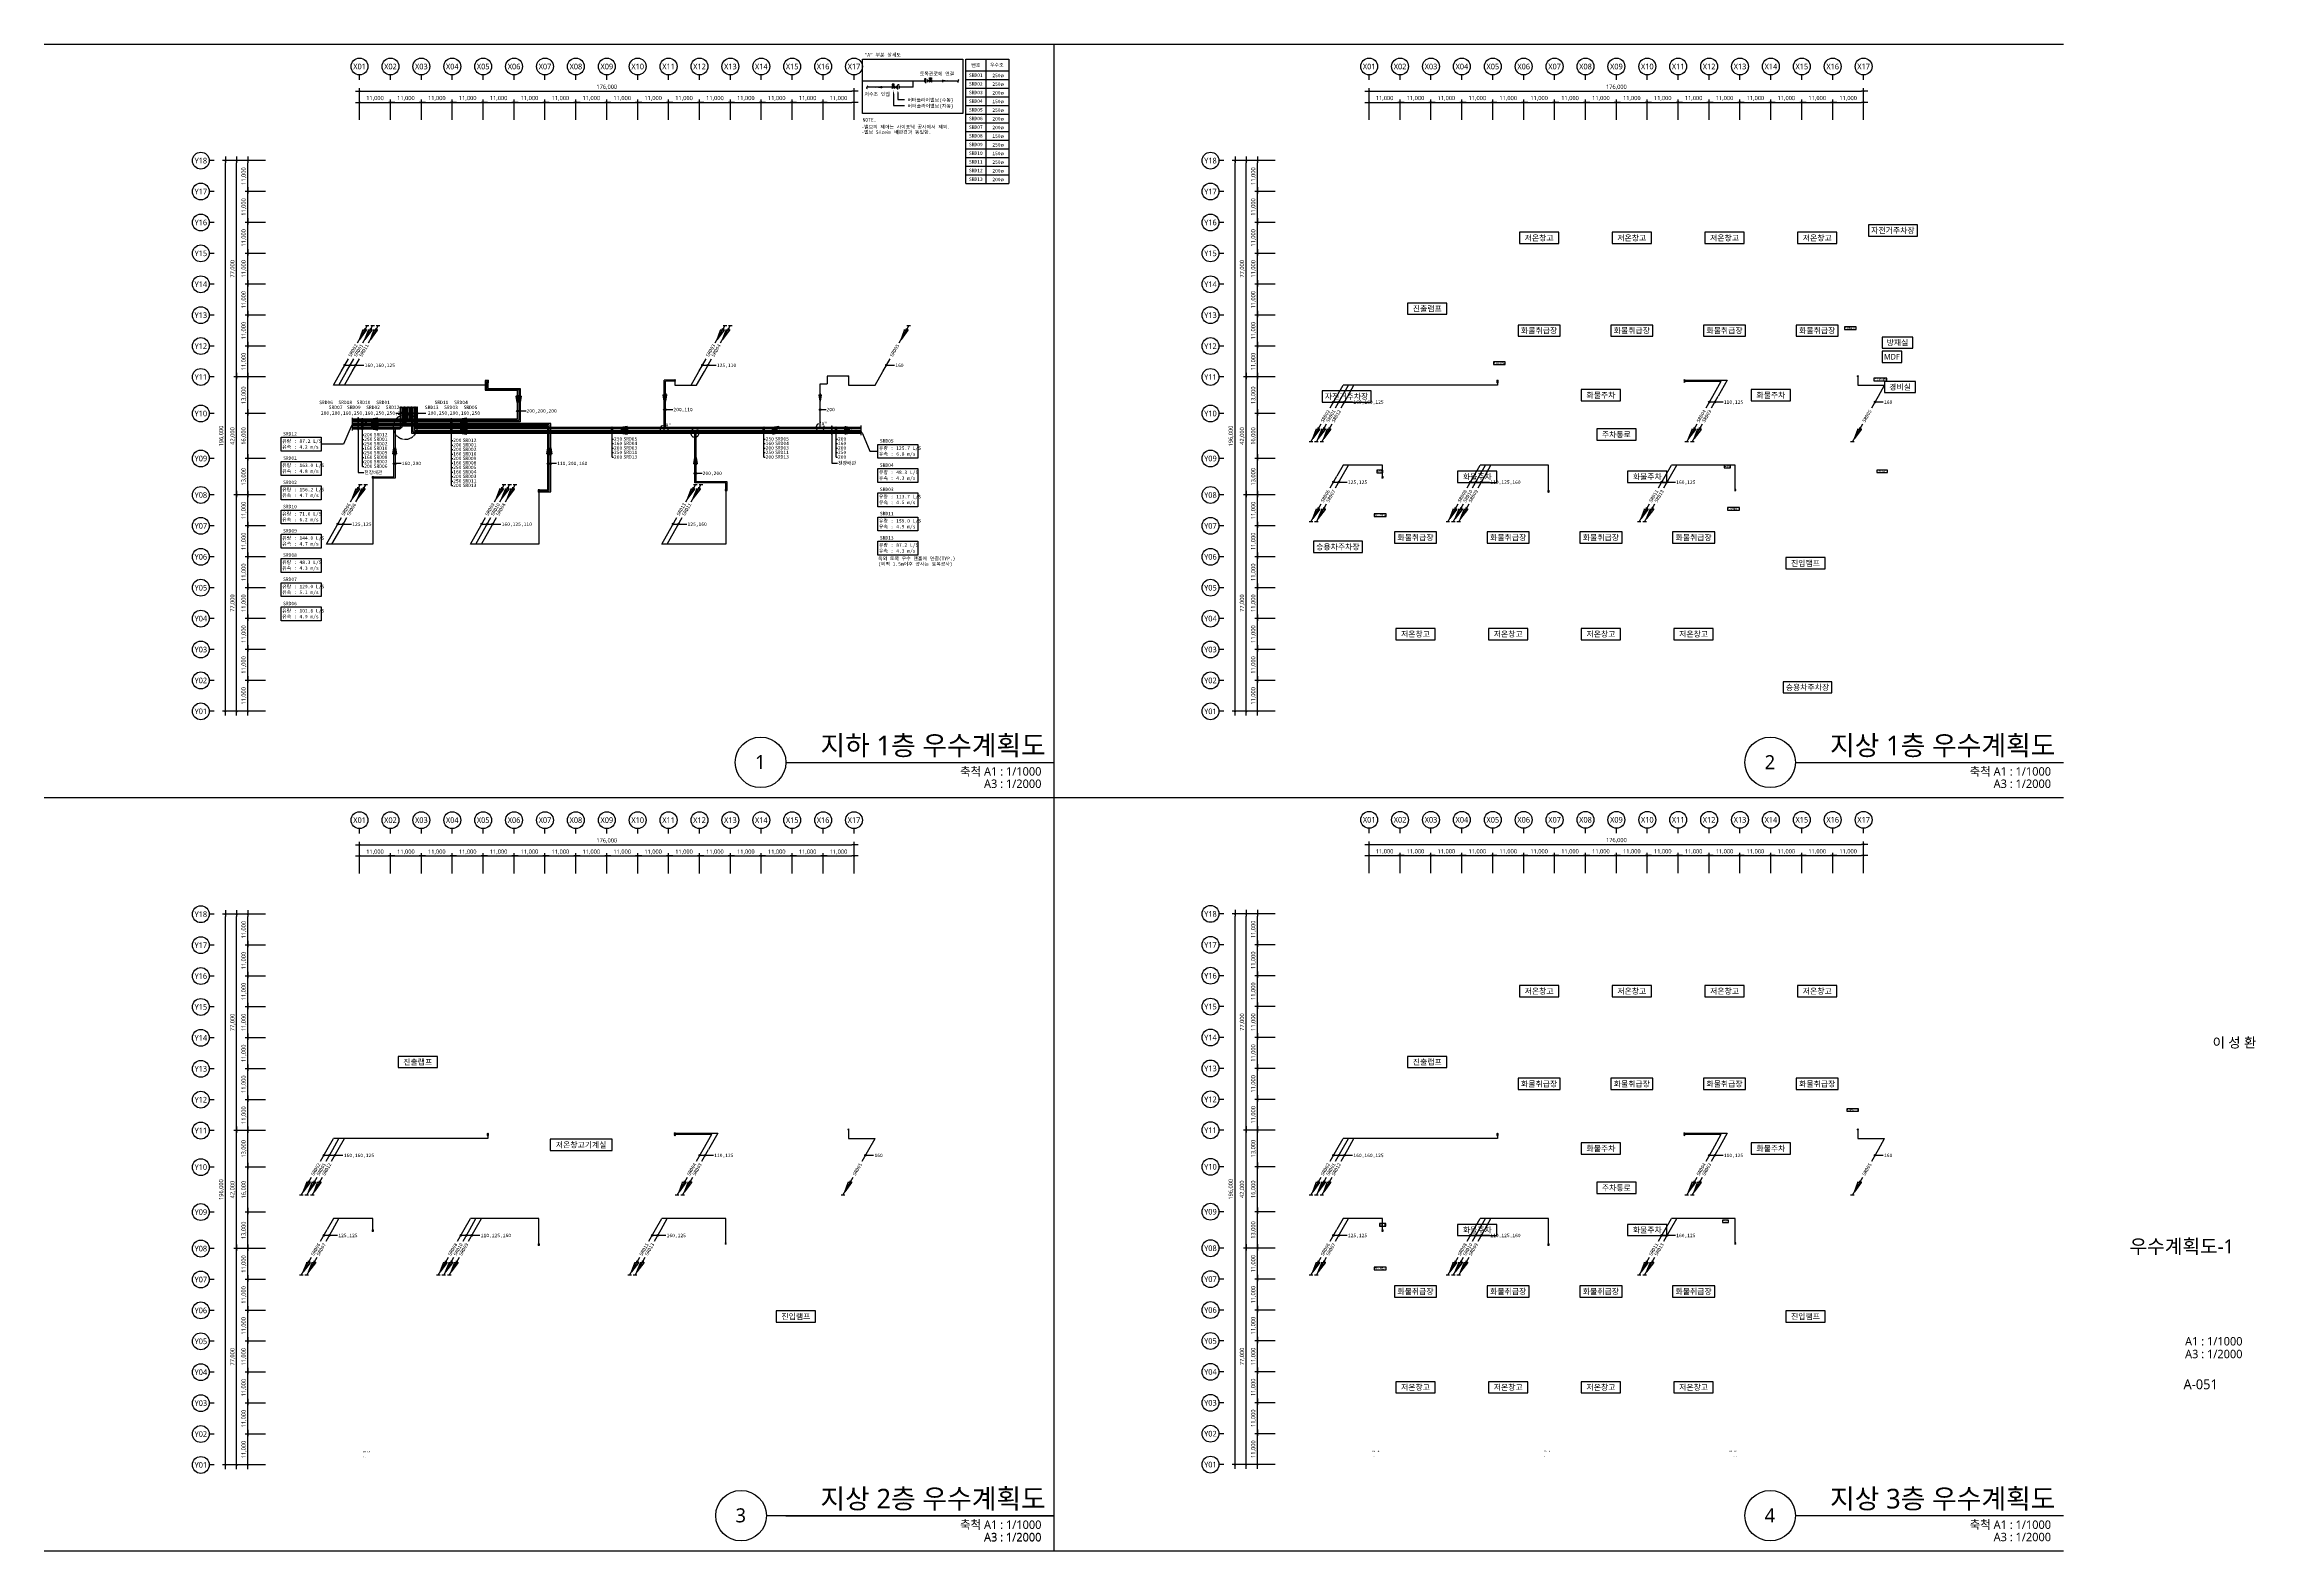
# Model space of a CAD drawing. Header units: millimetres. Extents: x 5104319 to 7084979, y 3076390 to 3633130.
# Drawn here: x 5104319 to 5891528, y 3096930 to 3633130 of the extents above; entities that cross this region are included whole.
import ezdxf
from ezdxf.enums import TextEntityAlignment as Align

# ---------------------------------------------------------------- set-up
doc = ezdxf.new("R2010")
doc.units = ezdxf.units.MM
doc.header["$PDMODE"] = 1
doc.linetypes.add('HID', pattern=[2.3, 1.5, -0.8])
doc.layers.get('Defpoints').update_dxf_attribs({"color": 140})
for name, color, linetype, lineweight in [('A-AXIS-BUBL', 7, 'Continuous', 25), ('A-BORD-TEXT', 3, 'Continuous', 25), ('A-DIMS', 7, 'Continuous', 25), ('A-XXXX-SYMB', 7, 'Continuous', 25), ('A-XXXX-TXT1', 3, 'Continuous', 25), ('A-XXXX-TXT2', 3, 'Continuous', 25)]:
    doc.layers.add(name, color=color, linetype=linetype, lineweight=lineweight)
for name, color, linetype in [('ARCH', 8, 'Continuous'), ('사이포닉0', 3, 'Continuous'), ('사이포닉1', 3, 'Continuous'), ('사이포닉2', 3, 'Continuous')]:
    doc.layers.add(name, color=color, linetype=linetype)
doc.styles.add('HY울릉도L', font='')
doc.styles.add('XR-평면도$0$맑은 고딕', font='malgun.ttf')
doc.styles.add('맑은 고딕', font='malgun.ttf')
doc.styles.add('맑은고딕', font='malgun.ttf')
doc.styles.add('사이포닉', font='')
doc.styles.get('HY울릉도L').set_extended_font_data('Dotum')
doc.styles.get('사이포닉').set_extended_font_data('GulimChe')
doc.dimstyles.new('CDIM', dxfattribs={"dimtxt": 3, "dimasz": 1.5, "dimexe": 2, "dimexo": 1, "dimgap": 1, "dimtad": 1, "dimdec": 0, "dimrnd": 0.5, "dimzin": 0, "dimdsep": 32, "dimlunit": 6, "dimtxsty": 'HY울릉도L', "dimblk1": '_CIDOT', "dimblk2": '_CIDOT', "dimsah": 1, "dimcen": 5.5, "dimclrd": 2, "dimclre": 2, "dimclrt": 7, "dimadec": 0, "dimazin": 0, "dimtfac": 1, "dimtdec": 0, "dimtix": 1, "dimtmove": 2, "dimatfit": 1, "dimldrblk": '_CIDOT', "dimfxl": 1, "dimtolj": 1, "dimtzin": 0, "dimlwd": -1, "dimarcsym": 0})

# ---------------------------------------------------------------- blocks, each defined once
blk = doc.blocks.new('_CIDOT')
at = {"color": 0, "linetype": 'ByBlock'}
blk.add_line((2, 0), (-1, 0), dxfattribs=at)
at = {"color": 0, "linetype": 'ByBlock', "const_width": 0.5}
blk.add_lwpolyline([(-0.25, 0, 1), (0.25, 0, 1)], format="xyb", close=True, dxfattribs=at)
blk = doc.blocks.new('*D8')
at = {"layer": 'A-DIMS', "lineweight": -2, "transparency": 16777216}
for p, q in [((93193, 67121), (85943, 67121)), ((93193, 56121), (85943, 56121))]:
    blk.add_line(p, q, dxfattribs=at)
at = {"layer": 'A-DIMS', "transparency": 16777216}
blk.add_line((86943, 56871), (86943, 66371), dxfattribs=at)
at = {"layer": 'Defpoints', "color": 0, "transparency": 16777216}
for p in [(86943, 67121), (93693, 67121), (93693, 56121)]:
    blk.add_point(p, dxfattribs=at)
at = {"layer": 'A-DIMS', "transparency": 16777216, "xscale": 750, "yscale": 750, "zscale": 750}
for p, rotation in [((86943, 67121), 90), ((86943, 56121), 270)]:
    blk.add_blockref('_CIDOT', p, dxfattribs=dict(at, rotation=rotation))
at = {"layer": 'A-DIMS', "color": 3, "transparency": 16777216, "insert": (85538, 61621), "char_height": 1500, "attachment_point": 5, "rotation": 90, "style": '맑은고딕'}
blk.add_mtext('\\A1;11,000', dxfattribs=at)
blk = doc.blocks.new('*D9')
at = {"layer": 'A-DIMS', "lineweight": -2, "transparency": 16777216}
for p, q in [((93193, 78121), (85943, 78121)), ((93193, 67121), (85943, 67121))]:
    blk.add_line(p, q, dxfattribs=at)
at = {"layer": 'A-DIMS', "transparency": 16777216}
blk.add_line((86943, 67871), (86943, 77371), dxfattribs=at)
at = {"layer": 'Defpoints', "color": 0, "transparency": 16777216}
for p in [(86943, 78121), (93693, 78121), (93693, 67121)]:
    blk.add_point(p, dxfattribs=at)
at = {"layer": 'A-DIMS', "transparency": 16777216, "xscale": 750, "yscale": 750, "zscale": 750}
for p, rotation in [((86943, 78121), 90), ((86943, 67121), 270)]:
    blk.add_blockref('_CIDOT', p, dxfattribs=dict(at, rotation=rotation))
at = {"layer": 'A-DIMS', "color": 3, "transparency": 16777216, "insert": (85538, 72621), "char_height": 1500, "attachment_point": 5, "rotation": 90, "style": '맑은고딕'}
blk.add_mtext('\\A1;11,000', dxfattribs=at)
blk = doc.blocks.new('*D10')
at = {"layer": 'A-DIMS', "lineweight": -2, "transparency": 16777216}
for p, q in [((93193, 89121), (85943, 89121)), ((93193, 78121), (85943, 78121))]:
    blk.add_line(p, q, dxfattribs=at)
at = {"layer": 'A-DIMS', "transparency": 16777216}
blk.add_line((86943, 78871), (86943, 88371), dxfattribs=at)
at = {"layer": 'Defpoints', "color": 0, "transparency": 16777216}
for p in [(86943, 89121), (93693, 89121), (93693, 78121)]:
    blk.add_point(p, dxfattribs=at)
at = {"layer": 'A-DIMS', "transparency": 16777216, "xscale": 750, "yscale": 750, "zscale": 750}
for p, rotation in [((86943, 89121), 90), ((86943, 78121), 270)]:
    blk.add_blockref('_CIDOT', p, dxfattribs=dict(at, rotation=rotation))
at = {"layer": 'A-DIMS', "color": 3, "transparency": 16777216, "insert": (85538, 83621), "char_height": 1500, "attachment_point": 5, "rotation": 90, "style": '맑은고딕'}
blk.add_mtext('\\A1;11,000', dxfattribs=at)
blk = doc.blocks.new('*D11')
at = {"layer": 'A-DIMS', "lineweight": -2, "transparency": 16777216}
for p, q in [((93193, 100121), (85943, 100121)), ((93193, 89121), (85943, 89121))]:
    blk.add_line(p, q, dxfattribs=at)
at = {"layer": 'A-DIMS', "transparency": 16777216}
blk.add_line((86943, 89871), (86943, 99371), dxfattribs=at)
at = {"layer": 'Defpoints', "color": 0, "transparency": 16777216}
for p in [(86943, 100121), (93693, 100121), (93693, 89121)]:
    blk.add_point(p, dxfattribs=at)
at = {"layer": 'A-DIMS', "transparency": 16777216, "xscale": 750, "yscale": 750, "zscale": 750}
for p, rotation in [((86943, 100121), 90), ((86943, 89121), 270)]:
    blk.add_blockref('_CIDOT', p, dxfattribs=dict(at, rotation=rotation))
at = {"layer": 'A-DIMS', "color": 3, "transparency": 16777216, "insert": (85538, 94621), "char_height": 1500, "attachment_point": 5, "rotation": 90, "style": '맑은고딕'}
blk.add_mtext('\\A1;11,000', dxfattribs=at)
blk = doc.blocks.new('*D12')
at = {"layer": 'A-DIMS', "lineweight": -2, "transparency": 16777216}
for p, q in [((93193, 111121), (85943, 111121)), ((93193, 100121), (85943, 100121))]:
    blk.add_line(p, q, dxfattribs=at)
at = {"layer": 'A-DIMS', "transparency": 16777216}
blk.add_line((86943, 100871), (86943, 110371), dxfattribs=at)
at = {"layer": 'Defpoints', "color": 0, "transparency": 16777216}
for p in [(86943, 111121), (93693, 111121), (93693, 100121)]:
    blk.add_point(p, dxfattribs=at)
at = {"layer": 'A-DIMS', "transparency": 16777216, "xscale": 750, "yscale": 750, "zscale": 750}
for p, rotation in [((86943, 111121), 90), ((86943, 100121), 270)]:
    blk.add_blockref('_CIDOT', p, dxfattribs=dict(at, rotation=rotation))
at = {"layer": 'A-DIMS', "color": 3, "transparency": 16777216, "insert": (85538, 105621), "char_height": 1500, "attachment_point": 5, "rotation": 90, "style": '맑은고딕'}
blk.add_mtext('\\A1;11,000', dxfattribs=at)
blk = doc.blocks.new('*D13')
at = {"layer": 'A-DIMS', "lineweight": -2, "transparency": 16777216}
for p, q in [((93193, 122121), (85943, 122121)), ((93193, 111121), (85943, 111121))]:
    blk.add_line(p, q, dxfattribs=at)
at = {"layer": 'A-DIMS', "transparency": 16777216}
blk.add_line((86943, 111871), (86943, 121371), dxfattribs=at)
at = {"layer": 'Defpoints', "color": 0, "transparency": 16777216}
for p in [(86943, 122121), (93693, 122121), (93693, 111121)]:
    blk.add_point(p, dxfattribs=at)
at = {"layer": 'A-DIMS', "transparency": 16777216, "xscale": 750, "yscale": 750, "zscale": 750}
for p, rotation in [((86943, 122121), 90), ((86943, 111121), 270)]:
    blk.add_blockref('_CIDOT', p, dxfattribs=dict(at, rotation=rotation))
at = {"layer": 'A-DIMS', "color": 3, "transparency": 16777216, "insert": (85538, 116621), "char_height": 1500, "attachment_point": 5, "rotation": 90, "style": '맑은고딕'}
blk.add_mtext('\\A1;11,000', dxfattribs=at)
blk = doc.blocks.new('*D14')
at = {"layer": 'A-DIMS', "lineweight": -2, "transparency": 16777216}
for p, q in [((93193, 135121), (85943, 135121)), ((93193, 122121), (85943, 122121))]:
    blk.add_line(p, q, dxfattribs=at)
at = {"layer": 'A-DIMS', "transparency": 16777216}
blk.add_line((86943, 122871), (86943, 134371), dxfattribs=at)
at = {"layer": 'Defpoints', "color": 0, "transparency": 16777216}
for p in [(86943, 135121), (93693, 135121), (93693, 122121)]:
    blk.add_point(p, dxfattribs=at)
at = {"layer": 'A-DIMS', "transparency": 16777216, "xscale": 750, "yscale": 750, "zscale": 750}
for p, rotation in [((86943, 135121), 90), ((86943, 122121), 270)]:
    blk.add_blockref('_CIDOT', p, dxfattribs=dict(at, rotation=rotation))
at = {"layer": 'A-DIMS', "color": 3, "transparency": 16777216, "insert": (85538, 128621), "char_height": 1500, "attachment_point": 5, "rotation": 90, "style": '맑은고딕'}
blk.add_mtext('\\A1;13,000', dxfattribs=at)
blk = doc.blocks.new('*D15')
at = {"layer": 'A-DIMS', "lineweight": -2, "transparency": 16777216}
for p, q in [((93193, 151121), (85943, 151121)), ((93193, 135121), (85943, 135121))]:
    blk.add_line(p, q, dxfattribs=at)
at = {"layer": 'A-DIMS', "transparency": 16777216}
blk.add_line((86943, 135871), (86943, 150371), dxfattribs=at)
at = {"layer": 'Defpoints', "color": 0, "transparency": 16777216}
for p in [(86943, 151121), (93693, 151121), (93693, 135121)]:
    blk.add_point(p, dxfattribs=at)
at = {"layer": 'A-DIMS', "transparency": 16777216, "xscale": 750, "yscale": 750, "zscale": 750}
for p, rotation in [((86943, 151121), 90), ((86943, 135121), 270)]:
    blk.add_blockref('_CIDOT', p, dxfattribs=dict(at, rotation=rotation))
at = {"layer": 'A-DIMS', "color": 3, "transparency": 16777216, "insert": (85538, 143121), "char_height": 1500, "attachment_point": 5, "rotation": 90, "style": '맑은고딕'}
blk.add_mtext('\\A1;16,000', dxfattribs=at)
blk = doc.blocks.new('*D16')
at = {"layer": 'A-DIMS', "lineweight": -2, "transparency": 16777216}
for p, q in [((93193, 164121), (85943, 164121)), ((93193, 151121), (85943, 151121))]:
    blk.add_line(p, q, dxfattribs=at)
at = {"layer": 'A-DIMS', "transparency": 16777216}
blk.add_line((86943, 151871), (86943, 163371), dxfattribs=at)
at = {"layer": 'Defpoints', "color": 0, "transparency": 16777216}
for p in [(86943, 164121), (93693, 164121), (93693, 151121)]:
    blk.add_point(p, dxfattribs=at)
at = {"layer": 'A-DIMS', "transparency": 16777216, "xscale": 750, "yscale": 750, "zscale": 750}
for p, rotation in [((86943, 164121), 90), ((86943, 151121), 270)]:
    blk.add_blockref('_CIDOT', p, dxfattribs=dict(at, rotation=rotation))
at = {"layer": 'A-DIMS', "color": 3, "transparency": 16777216, "insert": (85538, 157621), "char_height": 1500, "attachment_point": 5, "rotation": 90, "style": '맑은고딕'}
blk.add_mtext('\\A1;13,000', dxfattribs=at)
blk = doc.blocks.new('*D17')
at = {"layer": 'A-DIMS', "lineweight": -2, "transparency": 16777216}
for p, q in [((93193, 175121), (85943, 175121)), ((93193, 164121), (85943, 164121))]:
    blk.add_line(p, q, dxfattribs=at)
at = {"layer": 'A-DIMS', "transparency": 16777216}
blk.add_line((86943, 164871), (86943, 174371), dxfattribs=at)
at = {"layer": 'Defpoints', "color": 0, "transparency": 16777216}
for p in [(86943, 175121), (93693, 175121), (93693, 164121)]:
    blk.add_point(p, dxfattribs=at)
at = {"layer": 'A-DIMS', "transparency": 16777216, "xscale": 750, "yscale": 750, "zscale": 750}
for p, rotation in [((86943, 175121), 90), ((86943, 164121), 270)]:
    blk.add_blockref('_CIDOT', p, dxfattribs=dict(at, rotation=rotation))
at = {"layer": 'A-DIMS', "color": 3, "transparency": 16777216, "insert": (85538, 169621), "char_height": 1500, "attachment_point": 5, "rotation": 90, "style": '맑은고딕'}
blk.add_mtext('\\A1;11,000', dxfattribs=at)
blk = doc.blocks.new('*D18')
at = {"layer": 'A-DIMS', "lineweight": -2, "transparency": 16777216}
for p, q in [((93193, 186121), (85943, 186121)), ((93193, 175121), (85943, 175121))]:
    blk.add_line(p, q, dxfattribs=at)
at = {"layer": 'A-DIMS', "transparency": 16777216}
blk.add_line((86943, 175871), (86943, 185371), dxfattribs=at)
at = {"layer": 'Defpoints', "color": 0, "transparency": 16777216}
for p in [(86943, 186121), (93693, 186121), (93693, 175121)]:
    blk.add_point(p, dxfattribs=at)
at = {"layer": 'A-DIMS', "transparency": 16777216, "xscale": 750, "yscale": 750, "zscale": 750}
for p, rotation in [((86943, 186121), 90), ((86943, 175121), 270)]:
    blk.add_blockref('_CIDOT', p, dxfattribs=dict(at, rotation=rotation))
at = {"layer": 'A-DIMS', "color": 3, "transparency": 16777216, "insert": (85538, 180621), "char_height": 1500, "attachment_point": 5, "rotation": 90, "style": '맑은고딕'}
blk.add_mtext('\\A1;11,000', dxfattribs=at)
blk = doc.blocks.new('*D19')
at = {"layer": 'A-DIMS', "lineweight": -2, "transparency": 16777216}
for p, q in [((93193, 197121), (85943, 197121)), ((93193, 186121), (85943, 186121))]:
    blk.add_line(p, q, dxfattribs=at)
at = {"layer": 'A-DIMS', "transparency": 16777216}
blk.add_line((86943, 186871), (86943, 196371), dxfattribs=at)
at = {"layer": 'Defpoints', "color": 0, "transparency": 16777216}
for p in [(86943, 197121), (93693, 197121), (93693, 186121)]:
    blk.add_point(p, dxfattribs=at)
at = {"layer": 'A-DIMS', "transparency": 16777216, "xscale": 750, "yscale": 750, "zscale": 750}
for p, rotation in [((86943, 197121), 90), ((86943, 186121), 270)]:
    blk.add_blockref('_CIDOT', p, dxfattribs=dict(at, rotation=rotation))
at = {"layer": 'A-DIMS', "color": 3, "transparency": 16777216, "insert": (85538, 191621), "char_height": 1500, "attachment_point": 5, "rotation": 90, "style": '맑은고딕'}
blk.add_mtext('\\A1;11,000', dxfattribs=at)
blk = doc.blocks.new('*D20')
at = {"layer": 'A-DIMS', "lineweight": -2, "transparency": 16777216}
for p, q in [((93193, 208121), (85943, 208121)), ((93193, 197121), (85943, 197121))]:
    blk.add_line(p, q, dxfattribs=at)
at = {"layer": 'A-DIMS', "transparency": 16777216}
blk.add_line((86943, 197871), (86943, 207371), dxfattribs=at)
at = {"layer": 'Defpoints', "color": 0, "transparency": 16777216}
for p in [(86943, 208121), (93693, 208121), (93693, 197121)]:
    blk.add_point(p, dxfattribs=at)
at = {"layer": 'A-DIMS', "transparency": 16777216, "xscale": 750, "yscale": 750, "zscale": 750}
for p, rotation in [((86943, 208121), 90), ((86943, 197121), 270)]:
    blk.add_blockref('_CIDOT', p, dxfattribs=dict(at, rotation=rotation))
at = {"layer": 'A-DIMS', "color": 3, "transparency": 16777216, "insert": (85538, 202621), "char_height": 1500, "attachment_point": 5, "rotation": 90, "style": '맑은고딕'}
blk.add_mtext('\\A1;11,000', dxfattribs=at)
blk = doc.blocks.new('*D21')
at = {"layer": 'A-DIMS', "lineweight": -2, "transparency": 16777216}
for p, q in [((93193, 219121), (85943, 219121)), ((93193, 208121), (85943, 208121))]:
    blk.add_line(p, q, dxfattribs=at)
at = {"layer": 'A-DIMS', "transparency": 16777216}
blk.add_line((86943, 208871), (86943, 218371), dxfattribs=at)
at = {"layer": 'Defpoints', "color": 0, "transparency": 16777216}
for p in [(86943, 219121), (93693, 219121), (93693, 208121)]:
    blk.add_point(p, dxfattribs=at)
at = {"layer": 'A-DIMS', "transparency": 16777216, "xscale": 750, "yscale": 750, "zscale": 750}
for p, rotation in [((86943, 219121), 90), ((86943, 208121), 270)]:
    blk.add_blockref('_CIDOT', p, dxfattribs=dict(at, rotation=rotation))
at = {"layer": 'A-DIMS', "color": 3, "transparency": 16777216, "insert": (85538, 213621), "char_height": 1500, "attachment_point": 5, "rotation": 90, "style": '맑은고딕'}
blk.add_mtext('\\A1;11,000', dxfattribs=at)
blk = doc.blocks.new('*D22')
at = {"layer": 'A-DIMS', "lineweight": -2, "transparency": 16777216}
for p, q in [((93193, 230121), (85943, 230121)), ((93193, 219121), (85943, 219121))]:
    blk.add_line(p, q, dxfattribs=at)
at = {"layer": 'A-DIMS', "transparency": 16777216}
blk.add_line((86943, 219871), (86943, 229371), dxfattribs=at)
at = {"layer": 'Defpoints', "color": 0, "transparency": 16777216}
for p in [(86943, 230121), (93693, 230121), (93693, 219121)]:
    blk.add_point(p, dxfattribs=at)
at = {"layer": 'A-DIMS', "transparency": 16777216, "xscale": 750, "yscale": 750, "zscale": 750}
for p, rotation in [((86943, 230121), 90), ((86943, 219121), 270)]:
    blk.add_blockref('_CIDOT', p, dxfattribs=dict(at, rotation=rotation))
at = {"layer": 'A-DIMS', "color": 3, "transparency": 16777216, "insert": (85538, 224621), "char_height": 1500, "attachment_point": 5, "rotation": 90, "style": '맑은고딕'}
blk.add_mtext('\\A1;11,000', dxfattribs=at)
blk = doc.blocks.new('*D23')
at = {"layer": 'A-DIMS', "lineweight": -2, "transparency": 16777216}
for p, q in [((93193, 241121), (85943, 241121)), ((93193, 230121), (85943, 230121))]:
    blk.add_line(p, q, dxfattribs=at)
at = {"layer": 'A-DIMS', "transparency": 16777216}
blk.add_line((86943, 230871), (86943, 240371), dxfattribs=at)
at = {"layer": 'Defpoints', "color": 0, "transparency": 16777216}
for p in [(86943, 241121), (93693, 241121), (93693, 230121)]:
    blk.add_point(p, dxfattribs=at)
at = {"layer": 'A-DIMS', "transparency": 16777216, "xscale": 750, "yscale": 750, "zscale": 750}
for p, rotation in [((86943, 241121), 90), ((86943, 230121), 270)]:
    blk.add_blockref('_CIDOT', p, dxfattribs=dict(at, rotation=rotation))
at = {"layer": 'A-DIMS', "color": 3, "transparency": 16777216, "insert": (85538, 235621), "char_height": 1500, "attachment_point": 5, "rotation": 90, "style": '맑은고딕'}
blk.add_mtext('\\A1;11,000', dxfattribs=at)
blk = doc.blocks.new('*D24')
at = {"layer": 'A-DIMS', "lineweight": -2, "transparency": 16777216}
for p, q in [((93193, 122121), (81943, 122121)), ((93193, 45121), (81943, 45121))]:
    blk.add_line(p, q, dxfattribs=at)
at = {"layer": 'A-DIMS', "transparency": 16777216}
blk.add_line((82943, 45871), (82943, 121371), dxfattribs=at)
at = {"layer": 'Defpoints', "color": 0, "transparency": 16777216}
for p in [(82943, 122121), (93693, 122121), (93693, 45121)]:
    blk.add_point(p, dxfattribs=at)
at = {"layer": 'A-DIMS', "transparency": 16777216, "xscale": 750, "yscale": 750, "zscale": 750}
for p, rotation in [((82943, 122121), 90), ((82943, 45121), 270)]:
    blk.add_blockref('_CIDOT', p, dxfattribs=dict(at, rotation=rotation))
at = {"layer": 'A-DIMS', "color": 3, "transparency": 16777216, "insert": (81542, 83621), "char_height": 1500, "attachment_point": 5, "rotation": 90, "style": '맑은고딕'}
blk.add_mtext('\\A1;77,000', dxfattribs=at)
blk = doc.blocks.new('*D25')
at = {"layer": 'A-DIMS', "lineweight": -2, "transparency": 16777216}
for p, q in [((93193, 241121), (77943, 241121)), ((93193, 45121), (77943, 45121))]:
    blk.add_line(p, q, dxfattribs=at)
at = {"layer": 'A-DIMS', "transparency": 16777216}
blk.add_line((78943, 45871), (78943, 240371), dxfattribs=at)
at = {"layer": 'Defpoints', "color": 0, "transparency": 16777216}
for p in [(78943, 241121), (93693, 241121), (93693, 45121)]:
    blk.add_point(p, dxfattribs=at)
at = {"layer": 'A-DIMS', "transparency": 16777216, "xscale": 750, "yscale": 750, "zscale": 750}
for p, rotation in [((78943, 241121), 90), ((78943, 45121), 270)]:
    blk.add_blockref('_CIDOT', p, dxfattribs=dict(at, rotation=rotation))
at = {"layer": 'A-DIMS', "color": 3, "transparency": 16777216, "insert": (77538, 143121), "char_height": 1500, "attachment_point": 5, "rotation": 90, "style": '맑은고딕'}
blk.add_mtext('\\A1;196,000', dxfattribs=at)
blk = doc.blocks.new('*D26')
at = {"layer": 'A-DIMS', "lineweight": -2, "transparency": 16777216}
for p, q in [((93193, 56121), (85943, 56121)), ((93193, 45121), (85943, 45121))]:
    blk.add_line(p, q, dxfattribs=at)
at = {"layer": 'A-DIMS', "transparency": 16777216}
blk.add_line((86943, 45871), (86943, 55371), dxfattribs=at)
at = {"layer": 'Defpoints', "color": 0, "transparency": 16777216}
for p in [(86943, 56121), (93693, 56121), (93693, 45121)]:
    blk.add_point(p, dxfattribs=at)
at = {"layer": 'A-DIMS', "transparency": 16777216, "xscale": 750, "yscale": 750, "zscale": 750}
for p, rotation in [((86943, 56121), 90), ((86943, 45121), 270)]:
    blk.add_blockref('_CIDOT', p, dxfattribs=dict(at, rotation=rotation))
at = {"layer": 'A-DIMS', "color": 3, "transparency": 16777216, "insert": (85538, 50621), "char_height": 1500, "attachment_point": 5, "rotation": 90, "style": '맑은고딕'}
blk.add_mtext('\\A1;11,000', dxfattribs=at)
blk = doc.blocks.new('*D27')
at = {"layer": 'A-DIMS', "lineweight": -2, "transparency": 16777216}
for p, q in [((93193, 164121), (81943, 164121)), ((93193, 122121), (81943, 122121))]:
    blk.add_line(p, q, dxfattribs=at)
at = {"layer": 'A-DIMS', "transparency": 16777216}
blk.add_line((82943, 122871), (82943, 163371), dxfattribs=at)
at = {"layer": 'Defpoints', "color": 0, "transparency": 16777216}
for p in [(82943, 164121), (93693, 164121), (93693, 122121)]:
    blk.add_point(p, dxfattribs=at)
at = {"layer": 'A-DIMS', "transparency": 16777216, "xscale": 750, "yscale": 750, "zscale": 750}
for p, rotation in [((82943, 164121), 90), ((82943, 122121), 270)]:
    blk.add_blockref('_CIDOT', p, dxfattribs=dict(at, rotation=rotation))
at = {"layer": 'A-DIMS', "color": 3, "transparency": 16777216, "insert": (81542, 143121), "char_height": 1500, "attachment_point": 5, "rotation": 90, "style": '맑은고딕'}
blk.add_mtext('\\A1;42,000', dxfattribs=at)
blk = doc.blocks.new('*D28')
at = {"layer": 'A-DIMS', "lineweight": -2, "transparency": 16777216}
for p, q in [((93193, 241121), (81943, 241121)), ((93193, 164121), (81943, 164121))]:
    blk.add_line(p, q, dxfattribs=at)
at = {"layer": 'A-DIMS', "transparency": 16777216}
blk.add_line((82943, 164871), (82943, 240371), dxfattribs=at)
at = {"layer": 'Defpoints', "color": 0, "transparency": 16777216}
for p in [(82943, 241121), (93693, 241121), (93693, 164121)]:
    blk.add_point(p, dxfattribs=at)
at = {"layer": 'A-DIMS', "transparency": 16777216, "xscale": 750, "yscale": 750, "zscale": 750}
for p, rotation in [((82943, 241121), 90), ((82943, 164121), 270)]:
    blk.add_blockref('_CIDOT', p, dxfattribs=dict(at, rotation=rotation))
at = {"layer": 'A-DIMS', "color": 3, "transparency": 16777216, "insert": (81542, 202621), "char_height": 1500, "attachment_point": 5, "rotation": 90, "style": '맑은고딕'}
blk.add_mtext('\\A1;77,000', dxfattribs=at)
blk = doc.blocks.new('*D29')
at = {"layer": 'A-DIMS', "lineweight": -2, "transparency": 16777216}
for p, q in [((148693, 255621), (148693, 262871)), ((159693, 255621), (159693, 262871))]:
    blk.add_line(p, q, dxfattribs=at)
at = {"layer": 'A-DIMS', "transparency": 16777216}
blk.add_line((149443, 261871), (158943, 261871), dxfattribs=at)
at = {"layer": 'Defpoints', "color": 0, "transparency": 16777216}
for p in [(159693, 261871), (148693, 255121), (159693, 255121)]:
    blk.add_point(p, dxfattribs=at)
at = {"layer": 'A-DIMS', "transparency": 16777216, "xscale": 750, "yscale": 750, "zscale": 750, "rotation": 180}
blk.add_blockref('_CIDOT', (148693, 261871), dxfattribs=at)
at = {"layer": 'A-DIMS', "transparency": 16777216, "xscale": 750, "yscale": 750, "zscale": 750}
blk.add_blockref('_CIDOT', (159693, 261871), dxfattribs=at)
at = {"layer": 'A-DIMS', "color": 3, "transparency": 16777216, "insert": (154193, 263275), "char_height": 1500, "attachment_point": 5, "style": '맑은고딕'}
blk.add_mtext('\\A1;11,000', dxfattribs=at)
blk = doc.blocks.new('*D30')
at = {"layer": 'A-DIMS', "lineweight": -2, "transparency": 16777216}
for p, q in [((159693, 255621), (159693, 262871)), ((170693, 255621), (170693, 262871))]:
    blk.add_line(p, q, dxfattribs=at)
at = {"layer": 'A-DIMS', "transparency": 16777216}
blk.add_line((160443, 261871), (169943, 261871), dxfattribs=at)
at = {"layer": 'Defpoints', "color": 0, "transparency": 16777216}
for p in [(170693, 261871), (159693, 255121), (170693, 255121)]:
    blk.add_point(p, dxfattribs=at)
at = {"layer": 'A-DIMS', "transparency": 16777216, "xscale": 750, "yscale": 750, "zscale": 750, "rotation": 180}
blk.add_blockref('_CIDOT', (159693, 261871), dxfattribs=at)
at = {"layer": 'A-DIMS', "transparency": 16777216, "xscale": 750, "yscale": 750, "zscale": 750}
blk.add_blockref('_CIDOT', (170693, 261871), dxfattribs=at)
at = {"layer": 'A-DIMS', "color": 3, "transparency": 16777216, "insert": (165193, 263275), "char_height": 1500, "attachment_point": 5, "style": '맑은고딕'}
blk.add_mtext('\\A1;11,000', dxfattribs=at)
blk = doc.blocks.new('*D31')
at = {"layer": 'A-DIMS', "lineweight": -2, "transparency": 16777216}
for p, q in [((170693, 255621), (170693, 262871)), ((181693, 255621), (181693, 262871))]:
    blk.add_line(p, q, dxfattribs=at)
at = {"layer": 'A-DIMS', "transparency": 16777216}
blk.add_line((171443, 261871), (180943, 261871), dxfattribs=at)
at = {"layer": 'Defpoints', "color": 0, "transparency": 16777216}
for p in [(181693, 261871), (170693, 255121), (181693, 255121)]:
    blk.add_point(p, dxfattribs=at)
at = {"layer": 'A-DIMS', "transparency": 16777216, "xscale": 750, "yscale": 750, "zscale": 750, "rotation": 180}
blk.add_blockref('_CIDOT', (170693, 261871), dxfattribs=at)
at = {"layer": 'A-DIMS', "transparency": 16777216, "xscale": 750, "yscale": 750, "zscale": 750}
blk.add_blockref('_CIDOT', (181693, 261871), dxfattribs=at)
at = {"layer": 'A-DIMS', "color": 3, "transparency": 16777216, "insert": (176193, 263275), "char_height": 1500, "attachment_point": 5, "style": '맑은고딕'}
blk.add_mtext('\\A1;11,000', dxfattribs=at)
blk = doc.blocks.new('*D32')
at = {"layer": 'A-DIMS', "lineweight": -2, "transparency": 16777216}
for p, q in [((181693, 255621), (181693, 262871)), ((192693, 255621), (192693, 262871))]:
    blk.add_line(p, q, dxfattribs=at)
at = {"layer": 'A-DIMS', "transparency": 16777216}
blk.add_line((182443, 261871), (191943, 261871), dxfattribs=at)
at = {"layer": 'Defpoints', "color": 0, "transparency": 16777216}
for p in [(192693, 261871), (181693, 255121), (192693, 255121)]:
    blk.add_point(p, dxfattribs=at)
at = {"layer": 'A-DIMS', "transparency": 16777216, "xscale": 750, "yscale": 750, "zscale": 750, "rotation": 180}
blk.add_blockref('_CIDOT', (181693, 261871), dxfattribs=at)
at = {"layer": 'A-DIMS', "transparency": 16777216, "xscale": 750, "yscale": 750, "zscale": 750}
blk.add_blockref('_CIDOT', (192693, 261871), dxfattribs=at)
at = {"layer": 'A-DIMS', "color": 3, "transparency": 16777216, "insert": (187193, 263275), "char_height": 1500, "attachment_point": 5, "style": '맑은고딕'}
blk.add_mtext('\\A1;11,000', dxfattribs=at)
blk = doc.blocks.new('*D33')
at = {"layer": 'A-DIMS', "lineweight": -2, "transparency": 16777216}
for p, q in [((192693, 255621), (192693, 262871)), ((203693, 255621), (203693, 262871))]:
    blk.add_line(p, q, dxfattribs=at)
at = {"layer": 'A-DIMS', "transparency": 16777216}
blk.add_line((193443, 261871), (202943, 261871), dxfattribs=at)
at = {"layer": 'Defpoints', "color": 0, "transparency": 16777216}
for p in [(203693, 261871), (192693, 255121), (203693, 255121)]:
    blk.add_point(p, dxfattribs=at)
at = {"layer": 'A-DIMS', "transparency": 16777216, "xscale": 750, "yscale": 750, "zscale": 750, "rotation": 180}
blk.add_blockref('_CIDOT', (192693, 261871), dxfattribs=at)
at = {"layer": 'A-DIMS', "transparency": 16777216, "xscale": 750, "yscale": 750, "zscale": 750}
blk.add_blockref('_CIDOT', (203693, 261871), dxfattribs=at)
at = {"layer": 'A-DIMS', "color": 3, "transparency": 16777216, "insert": (198193, 263275), "char_height": 1500, "attachment_point": 5, "style": '맑은고딕'}
blk.add_mtext('\\A1;11,000', dxfattribs=at)
blk = doc.blocks.new('*D34')
at = {"layer": 'A-DIMS', "lineweight": -2, "transparency": 16777216}
for p, q in [((203693, 255621), (203693, 262871)), ((214693, 255621), (214693, 262871))]:
    blk.add_line(p, q, dxfattribs=at)
at = {"layer": 'A-DIMS', "transparency": 16777216}
blk.add_line((204443, 261871), (213943, 261871), dxfattribs=at)
at = {"layer": 'Defpoints', "color": 0, "transparency": 16777216}
for p in [(214693, 261871), (203693, 255121), (214693, 255121)]:
    blk.add_point(p, dxfattribs=at)
at = {"layer": 'A-DIMS', "transparency": 16777216, "xscale": 750, "yscale": 750, "zscale": 750, "rotation": 180}
blk.add_blockref('_CIDOT', (203693, 261871), dxfattribs=at)
at = {"layer": 'A-DIMS', "transparency": 16777216, "xscale": 750, "yscale": 750, "zscale": 750}
blk.add_blockref('_CIDOT', (214693, 261871), dxfattribs=at)
at = {"layer": 'A-DIMS', "color": 3, "transparency": 16777216, "insert": (209193, 263275), "char_height": 1500, "attachment_point": 5, "style": '맑은고딕'}
blk.add_mtext('\\A1;11,000', dxfattribs=at)
blk = doc.blocks.new('*D35')
at = {"layer": 'A-DIMS', "lineweight": -2, "transparency": 16777216}
for p, q in [((214693, 255621), (214693, 262871)), ((225693, 255621), (225693, 262871))]:
    blk.add_line(p, q, dxfattribs=at)
at = {"layer": 'A-DIMS', "transparency": 16777216}
blk.add_line((215443, 261871), (224943, 261871), dxfattribs=at)
at = {"layer": 'Defpoints', "color": 0, "transparency": 16777216}
for p in [(225693, 261871), (214693, 255121), (225693, 255121)]:
    blk.add_point(p, dxfattribs=at)
at = {"layer": 'A-DIMS', "transparency": 16777216, "xscale": 750, "yscale": 750, "zscale": 750, "rotation": 180}
blk.add_blockref('_CIDOT', (214693, 261871), dxfattribs=at)
at = {"layer": 'A-DIMS', "transparency": 16777216, "xscale": 750, "yscale": 750, "zscale": 750}
blk.add_blockref('_CIDOT', (225693, 261871), dxfattribs=at)
at = {"layer": 'A-DIMS', "color": 3, "transparency": 16777216, "insert": (220193, 263275), "char_height": 1500, "attachment_point": 5, "style": '맑은고딕'}
blk.add_mtext('\\A1;11,000', dxfattribs=at)
blk = doc.blocks.new('*D36')
at = {"layer": 'A-DIMS', "lineweight": -2, "transparency": 16777216}
for p, q in [((225693, 255621), (225693, 262871)), ((236693, 255621), (236693, 262871))]:
    blk.add_line(p, q, dxfattribs=at)
at = {"layer": 'A-DIMS', "transparency": 16777216}
blk.add_line((226443, 261871), (235943, 261871), dxfattribs=at)
at = {"layer": 'Defpoints', "color": 0, "transparency": 16777216}
for p in [(236693, 261871), (225693, 255121), (236693, 255121)]:
    blk.add_point(p, dxfattribs=at)
at = {"layer": 'A-DIMS', "transparency": 16777216, "xscale": 750, "yscale": 750, "zscale": 750, "rotation": 180}
blk.add_blockref('_CIDOT', (225693, 261871), dxfattribs=at)
at = {"layer": 'A-DIMS', "transparency": 16777216, "xscale": 750, "yscale": 750, "zscale": 750}
blk.add_blockref('_CIDOT', (236693, 261871), dxfattribs=at)
at = {"layer": 'A-DIMS', "color": 3, "transparency": 16777216, "insert": (231193, 263275), "char_height": 1500, "attachment_point": 5, "style": '맑은고딕'}
blk.add_mtext('\\A1;11,000', dxfattribs=at)
blk = doc.blocks.new('*D37')
at = {"layer": 'A-DIMS', "lineweight": -2, "transparency": 16777216}
for p, q in [((236693, 255621), (236693, 262871)), ((247693, 255621), (247693, 262871))]:
    blk.add_line(p, q, dxfattribs=at)
at = {"layer": 'A-DIMS', "transparency": 16777216}
blk.add_line((237443, 261871), (246943, 261871), dxfattribs=at)
at = {"layer": 'Defpoints', "color": 0, "transparency": 16777216}
for p in [(247693, 261871), (236693, 255121), (247693, 255121)]:
    blk.add_point(p, dxfattribs=at)
at = {"layer": 'A-DIMS', "transparency": 16777216, "xscale": 750, "yscale": 750, "zscale": 750, "rotation": 180}
blk.add_blockref('_CIDOT', (236693, 261871), dxfattribs=at)
at = {"layer": 'A-DIMS', "transparency": 16777216, "xscale": 750, "yscale": 750, "zscale": 750}
blk.add_blockref('_CIDOT', (247693, 261871), dxfattribs=at)
at = {"layer": 'A-DIMS', "color": 3, "transparency": 16777216, "insert": (242193, 263275), "char_height": 1500, "attachment_point": 5, "style": '맑은고딕'}
blk.add_mtext('\\A1;11,000', dxfattribs=at)
blk = doc.blocks.new('*D38')
at = {"layer": 'A-DIMS', "lineweight": -2, "transparency": 16777216}
for p, q in [((247693, 255621), (247693, 262871)), ((258693, 255621), (258693, 262871))]:
    blk.add_line(p, q, dxfattribs=at)
at = {"layer": 'A-DIMS', "transparency": 16777216}
blk.add_line((248443, 261871), (257943, 261871), dxfattribs=at)
at = {"layer": 'Defpoints', "color": 0, "transparency": 16777216}
for p in [(258693, 261871), (247693, 255121), (258693, 255121)]:
    blk.add_point(p, dxfattribs=at)
at = {"layer": 'A-DIMS', "transparency": 16777216, "xscale": 750, "yscale": 750, "zscale": 750, "rotation": 180}
blk.add_blockref('_CIDOT', (247693, 261871), dxfattribs=at)
at = {"layer": 'A-DIMS', "transparency": 16777216, "xscale": 750, "yscale": 750, "zscale": 750}
blk.add_blockref('_CIDOT', (258693, 261871), dxfattribs=at)
at = {"layer": 'A-DIMS', "color": 3, "transparency": 16777216, "insert": (253193, 263275), "char_height": 1500, "attachment_point": 5, "style": '맑은고딕'}
blk.add_mtext('\\A1;11,000', dxfattribs=at)
blk = doc.blocks.new('*D39')
at = {"layer": 'A-DIMS', "lineweight": -2, "transparency": 16777216}
for p, q in [((258693, 255621), (258693, 262871)), ((269693, 255621), (269693, 262871))]:
    blk.add_line(p, q, dxfattribs=at)
at = {"layer": 'A-DIMS', "transparency": 16777216}
blk.add_line((259443, 261871), (268943, 261871), dxfattribs=at)
at = {"layer": 'Defpoints', "color": 0, "transparency": 16777216}
for p in [(269693, 261871), (258693, 255121), (269693, 255121)]:
    blk.add_point(p, dxfattribs=at)
at = {"layer": 'A-DIMS', "transparency": 16777216, "xscale": 750, "yscale": 750, "zscale": 750, "rotation": 180}
blk.add_blockref('_CIDOT', (258693, 261871), dxfattribs=at)
at = {"layer": 'A-DIMS', "transparency": 16777216, "xscale": 750, "yscale": 750, "zscale": 750}
blk.add_blockref('_CIDOT', (269693, 261871), dxfattribs=at)
at = {"layer": 'A-DIMS', "color": 3, "transparency": 16777216, "insert": (264193, 263275), "char_height": 1500, "attachment_point": 5, "style": '맑은고딕'}
blk.add_mtext('\\A1;11,000', dxfattribs=at)
blk = doc.blocks.new('*D40')
at = {"layer": 'A-DIMS', "lineweight": -2, "transparency": 16777216}
for p, q in [((269693, 255621), (269693, 262871)), ((280693, 255621), (280693, 262871))]:
    blk.add_line(p, q, dxfattribs=at)
at = {"layer": 'A-DIMS', "transparency": 16777216}
blk.add_line((270443, 261871), (279943, 261871), dxfattribs=at)
at = {"layer": 'Defpoints', "color": 0, "transparency": 16777216}
for p in [(280693, 261871), (269693, 255121), (280693, 255121)]:
    blk.add_point(p, dxfattribs=at)
at = {"layer": 'A-DIMS', "transparency": 16777216, "xscale": 750, "yscale": 750, "zscale": 750, "rotation": 180}
blk.add_blockref('_CIDOT', (269693, 261871), dxfattribs=at)
at = {"layer": 'A-DIMS', "transparency": 16777216, "xscale": 750, "yscale": 750, "zscale": 750}
blk.add_blockref('_CIDOT', (280693, 261871), dxfattribs=at)
at = {"layer": 'A-DIMS', "color": 3, "transparency": 16777216, "insert": (275193, 263275), "char_height": 1500, "attachment_point": 5, "style": '맑은고딕'}
blk.add_mtext('\\A1;11,000', dxfattribs=at)
blk = doc.blocks.new('*D41')
at = {"layer": 'A-DIMS', "lineweight": -2, "transparency": 16777216}
for p, q in [((280693, 255621), (280693, 262871)), ((291693, 255621), (291693, 262871))]:
    blk.add_line(p, q, dxfattribs=at)
at = {"layer": 'A-DIMS', "transparency": 16777216}
blk.add_line((281443, 261871), (290943, 261871), dxfattribs=at)
at = {"layer": 'Defpoints', "color": 0, "transparency": 16777216}
for p in [(291693, 261871), (280693, 255121), (291693, 255121)]:
    blk.add_point(p, dxfattribs=at)
at = {"layer": 'A-DIMS', "transparency": 16777216, "xscale": 750, "yscale": 750, "zscale": 750, "rotation": 180}
blk.add_blockref('_CIDOT', (280693, 261871), dxfattribs=at)
at = {"layer": 'A-DIMS', "transparency": 16777216, "xscale": 750, "yscale": 750, "zscale": 750}
blk.add_blockref('_CIDOT', (291693, 261871), dxfattribs=at)
at = {"layer": 'A-DIMS', "color": 3, "transparency": 16777216, "insert": (286193, 263275), "char_height": 1500, "attachment_point": 5, "style": '맑은고딕'}
blk.add_mtext('\\A1;11,000', dxfattribs=at)
blk = doc.blocks.new('*D42')
at = {"layer": 'A-DIMS', "lineweight": -2, "transparency": 16777216}
for p, q in [((126693, 255621), (126693, 266871)), ((302693, 255621), (302693, 266871))]:
    blk.add_line(p, q, dxfattribs=at)
at = {"layer": 'A-DIMS', "transparency": 16777216}
blk.add_line((127443, 265871), (301943, 265871), dxfattribs=at)
at = {"layer": 'Defpoints', "color": 0, "transparency": 16777216}
for p in [(302693, 265871), (126693, 255121), (302693, 255121)]:
    blk.add_point(p, dxfattribs=at)
at = {"layer": 'A-DIMS', "transparency": 16777216, "xscale": 750, "yscale": 750, "zscale": 750, "rotation": 180}
blk.add_blockref('_CIDOT', (126693, 265871), dxfattribs=at)
at = {"layer": 'A-DIMS', "transparency": 16777216, "xscale": 750, "yscale": 750, "zscale": 750}
blk.add_blockref('_CIDOT', (302693, 265871), dxfattribs=at)
at = {"layer": 'A-DIMS', "color": 3, "transparency": 16777216, "insert": (214693, 267275), "char_height": 1500, "attachment_point": 5, "style": '맑은고딕'}
blk.add_mtext('\\A1;176,000', dxfattribs=at)
blk = doc.blocks.new('*D43')
at = {"layer": 'A-DIMS', "lineweight": -2, "transparency": 16777216}
for p, q in [((291693, 255621), (291693, 262871)), ((302693, 255621), (302693, 262871))]:
    blk.add_line(p, q, dxfattribs=at)
at = {"layer": 'A-DIMS', "transparency": 16777216}
blk.add_line((292443, 261871), (301943, 261871), dxfattribs=at)
at = {"layer": 'Defpoints', "color": 0, "transparency": 16777216}
for p in [(302693, 261871), (291693, 255121), (302693, 255121)]:
    blk.add_point(p, dxfattribs=at)
at = {"layer": 'A-DIMS', "transparency": 16777216, "xscale": 750, "yscale": 750, "zscale": 750, "rotation": 180}
blk.add_blockref('_CIDOT', (291693, 261871), dxfattribs=at)
at = {"layer": 'A-DIMS', "transparency": 16777216, "xscale": 750, "yscale": 750, "zscale": 750}
blk.add_blockref('_CIDOT', (302693, 261871), dxfattribs=at)
at = {"layer": 'A-DIMS', "color": 3, "transparency": 16777216, "insert": (297193, 263275), "char_height": 1500, "attachment_point": 5, "style": '맑은고딕'}
blk.add_mtext('\\A1;11,000', dxfattribs=at)
blk = doc.blocks.new('*D44')
at = {"layer": 'A-DIMS', "lineweight": -2, "transparency": 16777216}
for p, q in [((126693, 255621), (126693, 262871)), ((137693, 255621), (137693, 262871))]:
    blk.add_line(p, q, dxfattribs=at)
at = {"layer": 'A-DIMS', "transparency": 16777216}
blk.add_line((127443, 261871), (136943, 261871), dxfattribs=at)
at = {"layer": 'Defpoints', "color": 0, "transparency": 16777216}
for p in [(137693, 261871), (126693, 255121), (137693, 255121)]:
    blk.add_point(p, dxfattribs=at)
at = {"layer": 'A-DIMS', "transparency": 16777216, "xscale": 750, "yscale": 750, "zscale": 750, "rotation": 180}
blk.add_blockref('_CIDOT', (126693, 261871), dxfattribs=at)
at = {"layer": 'A-DIMS', "transparency": 16777216, "xscale": 750, "yscale": 750, "zscale": 750}
blk.add_blockref('_CIDOT', (137693, 261871), dxfattribs=at)
at = {"layer": 'A-DIMS', "color": 3, "transparency": 16777216, "insert": (132193, 263275), "char_height": 1500, "attachment_point": 5, "style": '맑은고딕'}
blk.add_mtext('\\A1;11,000', dxfattribs=at)
blk = doc.blocks.new('*D45')
at = {"layer": 'A-DIMS', "lineweight": -2, "transparency": 16777216}
for p, q in [((137693, 255621), (137693, 262871)), ((148693, 255621), (148693, 262871))]:
    blk.add_line(p, q, dxfattribs=at)
at = {"layer": 'A-DIMS', "transparency": 16777216}
blk.add_line((138443, 261871), (147943, 261871), dxfattribs=at)
at = {"layer": 'Defpoints', "color": 0, "transparency": 16777216}
for p in [(148693, 261871), (137693, 255121), (148693, 255121)]:
    blk.add_point(p, dxfattribs=at)
at = {"layer": 'A-DIMS', "transparency": 16777216, "xscale": 750, "yscale": 750, "zscale": 750, "rotation": 180}
blk.add_blockref('_CIDOT', (137693, 261871), dxfattribs=at)
at = {"layer": 'A-DIMS', "transparency": 16777216, "xscale": 750, "yscale": 750, "zscale": 750}
blk.add_blockref('_CIDOT', (148693, 261871), dxfattribs=at)
at = {"layer": 'A-DIMS', "color": 3, "transparency": 16777216, "insert": (143193, 263275), "char_height": 1500, "attachment_point": 5, "style": '맑은고딕'}
blk.add_mtext('\\A1;11,000', dxfattribs=at)
blk = doc.blocks.new('글_일반주차')
at = {"layer": 'A-XXXX-TXT2', "color": 0}
blk.add_lwpolyline([(-8700, -2000), (8700, -2000), (8700, 2000), (-8700, 2000)], close=True, dxfattribs=at)
at = {"layer": 'A-XXXX-TXT2', "style": '맑은고딕'}
blk.add_text('승용차주차장', height=2000, dxfattribs=at).set_placement((0, 0), align=Align.MIDDLE_CENTER)
blk = doc.blocks.new('글_방재실')
at = {"layer": 'A-XXXX-TXT2', "color": 0}
blk.add_lwpolyline([(-5500, -2000), (5500, -2000), (5500, 2000), (-5500, 2000)], close=True, dxfattribs=at)
at = {"layer": 'A-XXXX-TXT2', "style": '맑은고딕'}
blk.add_text('방재실', height=2000, dxfattribs=at).set_placement((0, 0), align=Align.MIDDLE_CENTER)
blk = doc.blocks.new('글_MDF')
at = {"layer": 'A-XXXX-TXT2', "color": 0}
blk.add_lwpolyline([(-3500, -2000), (3500, -2000), (3500, 2000), (-3500, 2000)], close=True, dxfattribs=at)
at = {"layer": 'A-XXXX-TXT2', "style": '맑은고딕'}
blk.add_text('MDF', height=2000, dxfattribs=at).set_placement((0, 0), align=Align.MIDDLE_CENTER)
blk = doc.blocks.new('글_자전거주차장')
at = {"layer": 'A-XXXX-TXT2', "color": 0}
blk.add_lwpolyline([(-8700, -2000), (8700, -2000), (8700, 2000), (-8700, 2000)], close=True, dxfattribs=at)
at = {"layer": 'A-XXXX-TXT2', "style": '맑은고딕'}
blk.add_text('자전거주차장', height=2000, dxfattribs=at).set_placement((0, 0), align=Align.MIDDLE_CENTER)
blk = doc.blocks.new('글_경비실')
at = {"layer": 'A-XXXX-TXT2', "color": 0}
blk.add_lwpolyline([(0, 0), (11000, 0), (11000, 4000), (0, 4000)], close=True, dxfattribs=at)
at = {"layer": 'A-XXXX-TXT2', "style": '맑은고딕'}
blk.add_text('경비실', height=2000, dxfattribs=at).set_placement((5500, 2000), align=Align.MIDDLE_CENTER)
blk = doc.blocks.new('글_진입램프')
at = {"layer": 'A-XXXX-TXT2', "color": 0}
blk.add_lwpolyline([(-7000, -2000), (7000, -2000), (7000, 2000), (-7000, 2000)], close=True, dxfattribs=at)
at = {"layer": 'A-XXXX-TXT2', "style": '맑은고딕'}
blk.add_text('진입램프', height=2000, dxfattribs=at).set_placement((0, 0), align=Align.MIDDLE_CENTER)
blk = doc.blocks.new('글_진출램프')
at = {"layer": 'A-XXXX-TXT2', "color": 0}
blk.add_lwpolyline([(-7000, -1997), (7000, -1997), (7000, 2003), (-7000, 2003)], close=True, dxfattribs=at)
at = {"layer": 'A-XXXX-TXT2', "style": '맑은고딕'}
blk.add_text('진출램프', height=2000, dxfattribs=at).set_placement((0, 3), align=Align.MIDDLE_CENTER)
blk = doc.blocks.new('글_주차통로')
at = {"layer": 'A-XXXX-TXT2', "color": 0}
blk.add_lwpolyline([(-7000, -2000), (7000, -2000), (7000, 2000), (-7000, 2000)], close=True, dxfattribs=at)
at = {"layer": 'A-XXXX-TXT2', "style": '맑은고딕'}
blk.add_text('주차통로', height=2000, dxfattribs=at).set_placement((0, 0), align=Align.MIDDLE_CENTER)
blk = doc.blocks.new('글_화물주차')
at = {"layer": 'A-XXXX-TXT2', "color": 0}
blk.add_lwpolyline([(-7000, -2000), (7000, -2000), (7000, 2000), (-7000, 2000)], close=True, dxfattribs=at)
at = {"layer": 'A-XXXX-TXT2', "style": '맑은고딕'}
blk.add_text('화물주차', height=2000, dxfattribs=at).set_placement((0, 0), align=Align.MIDDLE_CENTER)
blk = doc.blocks.new('글_지게차충전소')
at = {"layer": 'A-XXXX-TXT2', "color": 0, "ltscale": 100}
blk.add_lwpolyline([(-2100, 450), (-2100, -450), (2100, -450), (2100, 450)], close=True, dxfattribs=at)
at = {"layer": 'A-XXXX-TXT2', "ltscale": 100, "style": 'XR-평면도$0$맑은 고딕'}
blk.add_text('지게차충전소', height=500, dxfattribs=at).set_placement((0, 0), align=Align.MIDDLE_CENTER)
blk = doc.blocks.new('글_승강장')
at = {"layer": 'A-XXXX-TXT2', "color": 0, "ltscale": 100}
blk.add_lwpolyline([(-1100, 450), (-1100, -450), (1100, -450), (1100, 450)], close=True, dxfattribs=at)
at = {"layer": 'A-XXXX-TXT2', "ltscale": 100, "style": 'XR-평면도$0$맑은 고딕'}
blk.add_text('승강장', height=500, dxfattribs=at).set_placement((0, 0), align=Align.MIDDLE_CENTER)
blk = doc.blocks.new('글_저온창고')
at = {"layer": 'A-XXXX-TXT2', "color": 0}
blk.add_lwpolyline([(-7000, -2000), (7000, -2000), (7000, 2000), (-7000, 2000)], close=True, dxfattribs=at)
at = {"layer": 'A-XXXX-TXT2', "style": '맑은고딕'}
blk.add_text('저온창고', height=2000, dxfattribs=at).set_placement((0, 0), align=Align.MIDDLE_CENTER)
blk = doc.blocks.new('글_입주사입간판')
at = {"layer": 'A-XXXX-TXT2', "color": 0, "ltscale": 100}
blk.add_lwpolyline([(-2300, 450), (-2300, -450), (2300, -450), (2300, 450)], close=True, dxfattribs=at)
at = {"layer": 'A-XXXX-TXT2', "ltscale": 100, "style": 'XR-평면도$0$맑은 고딕'}
blk.add_text('입주사안내판', height=500, dxfattribs=at).set_placement((0, 0), align=Align.MIDDLE_CENTER)
blk = doc.blocks.new('글_옥외소화전')
at = {"layer": 'A-XXXX-TXT2', "color": 0, "ltscale": 100}
blk.add_lwpolyline([(-1850, 450), (-1850, -450), (1850, -450), (1850, 450)], close=True, dxfattribs=at)
at = {"layer": 'A-XXXX-TXT2', "ltscale": 100, "style": 'XR-평면도$0$맑은 고딕'}
blk.add_text('옥외소화전', height=500, dxfattribs=at).set_placement((0, 0), align=Align.MIDDLE_CENTER)
blk = doc.blocks.new('글_작업장')
at = {"layer": 'A-XXXX-TXT2', "color": 0}
blk.add_lwpolyline([(-7500, -2000), (7500, -2000), (7500, 2000), (-7500, 2000)], close=True, dxfattribs=at)
at = {"layer": 'A-XXXX-TXT2', "style": '맑은고딕'}
blk.add_text('화물취급장', height=2000, dxfattribs=at).set_placement((0, 0), align=Align.MIDDLE_CENTER)
blk = doc.blocks.new('글_냉동창고기계실')
at = {"layer": 'A-XXXX-TXT2', "color": 0}
blk.add_lwpolyline([(-11000, -2000), (11000, -2000), (11000, 2000), (-11000, 2000)], close=True, dxfattribs=at)
at = {"layer": 'A-XXXX-TXT2', "style": '맑은고딕'}
blk.add_text('저온창고기계실', height=2000, dxfattribs=at).set_placement((0, 0), align=Align.MIDDLE_CENTER)
blk = doc.blocks.new('RISER2')
at = {"color": 1}
for p, q in [((491, 654), (0, 0)), ((0, 0), (251, 654))]:
    blk.add_line(p, q, dxfattribs=at)
at = {"color": 2}
for p, q in [((534, 654), (209, 654)), ((491, 735), (343, 735))]:
    blk.add_line(p, q, dxfattribs=at)
blk = doc.blocks.new('VALD01')
at = {"color": 2}
for p, q in [((-2, 0.7), (2.5, 0)), ((2.5, 0), (-2, -0.7))]:
    blk.add_line(p, q, dxfattribs=at)
for points in [[(-2.5, -0.5), (-2.5, 0.5)], [(-2, -1), (-2, 1)]]:
    blk.add_lwpolyline(points, dxfattribs=at)
blk = doc.blocks.new('DIM(210222)')
for p, q in [((126693, 269870.6), (126693, 271620.6)), ((137693, 269870.6), (137693, 271620.6)), ((148693, 269870.6), (148693, 271620.6)), ((159693, 269870.6), (159693, 271620.6)), ((170693, 269870.6), (170693, 271620.6)), ((181693, 269870.6), (181693, 271620.6)), ((192693, 269870.6), (192693, 271620.6)), ((203693, 269870.6), (203693, 271620.6)), ((214693, 269870.6), (214693, 271620.6)), ((225693, 269870.6), (225693, 271620.6)), ((236693, 269870.6), (236693, 271620.6)), ((247693, 269870.6), (247693, 271620.6)), ((258693, 269870.6), (258693, 271620.6)), ((269693, 269870.6), (269693, 271620.6)), ((280693, 269870.6), (280693, 271620.6)), ((291693, 269870.6), (291693, 271620.6)), ((302693, 269870.6), (302693, 271620.6)), ((74943, 241120.6), (73193, 241120.6)), ((74943, 230120.6), (73193, 230120.6)), ((74943, 219120.6), (73193, 219120.6)), ((74943, 208120.6), (73193, 208120.6)), ((74943, 197120.6), (73193, 197120.6)), ((74943, 186120.6), (73193, 186120.6)), ((74943, 175120.6), (73193, 175120.6)), ((74943, 164120.6), (73193, 164120.6)), ((74943, 151120.6), (73193, 151120.6)), ((74943, 135120.6), (73193, 135120.6)), ((74943, 122120.6), (73193, 122120.6)), ((74943, 111120.6), (73193, 111120.6)), ((74943, 100120.6), (73193, 100120.6)), ((74943, 89120.6), (73193, 89120.6)), ((74943, 78120.6), (73193, 78120.6)), ((74943, 67120.6), (73193, 67120.6)), ((74943, 56120.6), (73193, 56120.6)), ((74943, 45120.6), (73193, 45120.6))]:
    blk.add_line(p, q)
at = {"layer": 'A-AXIS-BUBL', "ltscale": 0.2}
for centre in [(126693, 274620.6), (137693, 274620.6), (148693, 274620.6), (159693, 274620.6), (170693, 274620.6), (181693, 274620.6), (192693, 274620.6), (203693, 274620.6), (214693, 274620.6), (225693, 274620.6), (236693, 274620.6), (247693, 274620.6), (258693, 274620.6), (269693, 274620.6), (280693, 274620.6), (291693, 274620.6), (302693, 274620.6), (70193, 241120.6), (70193, 230120.6), (70193, 219120.6), (70193, 208120.6), (70193, 197120.6), (70193, 186120.6), (70193, 175120.6), (70193, 164120.6), (70193, 151120.6), (70193, 135120.6), (70193, 122120.6), (70193, 111120.6), (70193, 100120.6), (70193, 89120.6), (70193, 78120.6), (70193, 67120.6), (70193, 56120.6), (70193, 45120.6)]:
    blk.add_circle(centre, 3000, dxfattribs=at)
at = {"layer": 'A-XXXX-TXT2', "ltscale": 0.2, "style": '맑은고딕'}
for s, p in [('X01', (126693, 274620.6)), ('X02', (137693, 274620.6)), ('X03', (148693, 274620.6)), ('X04', (159693, 274620.6)), ('X05', (170693, 274620.6)), ('X06', (181693, 274620.6)), ('X07', (192693, 274620.6)), ('X08', (203693, 274620.6)), ('X09', (214693, 274620.6)), ('X10', (225693, 274620.6)), ('X11', (236693, 274620.6)), ('X12', (247693, 274620.6)), ('X13', (258693, 274620.6)), ('X14', (269693, 274620.6)), ('X15', (280693, 274620.6)), ('X16', (291693, 274620.6)), ('X17', (302693, 274620.6)), ('Y18', (70193, 241120.6)), ('Y17', (70193, 230120.6)), ('Y16', (70193, 219120.6)), ('Y15', (70193, 208120.6)), ('Y14', (70193, 197120.6)), ('Y13', (70193, 186120.6)), ('Y12', (70193, 175120.6)), ('Y11', (70193, 164120.6)), ('Y10', (70193, 151120.6)), ('Y09', (70193, 135120.6)), ('Y08', (70193, 122120.6)), ('Y07', (70193, 111120.6)), ('Y06', (70193, 100120.6)), ('Y05', (70193, 89120.6)), ('Y04', (70193, 78120.6)), ('Y03', (70193, 67120.6)), ('Y02', (70193, 56120.6)), ('Y01', (70193, 45120.6))]:
    blk.add_text(s, height=2000, dxfattribs=at).set_placement(p, align=Align.MIDDLE)
at = {"layer": 'A-DIMS'}
for p1, p2, distance, picture, middle in [((126693, 255120.6), (302693, 255120.6), 10750, '*D42', (214693, 267275.5)), ((126693, 255120.6), (137693, 255120.6), 6750, '*D44', (132193, 263275.5)), ((137693, 255120.6), (148693, 255120.6), 6750, '*D45', (143193, 263275.5)), ((148693, 255120.6), (159693, 255120.6), 6750, '*D29', (154193, 263275.5)), ((159693, 255120.6), (170693, 255120.6), 6750, '*D30', (165193, 263275.5)), ((170693, 255120.6), (181693, 255120.6), 6750, '*D31', (176193, 263275.5)), ((181693, 255120.6), (192693, 255120.6), 6750, '*D32', (187193, 263275.5)), ((192693, 255120.6), (203693, 255120.6), 6750, '*D33', (198193, 263275.5)), ((203693, 255120.6), (214693, 255120.6), 6750, '*D34', (209193, 263275.5)), ((214693, 255120.6), (225693, 255120.6), 6750, '*D35', (220193, 263275.5)), ((225693, 255120.6), (236693, 255120.6), 6750, '*D36', (231193, 263275.5)), ((236693, 255120.6), (247693, 255120.6), 6750, '*D37', (242193, 263275.5)), ((247693, 255120.6), (258693, 255120.6), 6750, '*D38', (253193, 263275.5)), ((258693, 255120.6), (269693, 255120.6), 6750, '*D39', (264193, 263275.5)), ((269693, 255120.6), (280693, 255120.6), 6750, '*D40', (275193, 263275.5)), ((280693, 255120.6), (291693, 255120.6), 6750, '*D41', (286193, 263275.5)), ((291693, 255120.6), (302693, 255120.6), 6750, '*D43', (297193, 263275.5)), ((93693, 45120.6), (93693, 241120.6), 14750, '*D25', (77538.1, 143120.6)), ((93693, 164120.6), (93693, 241120.6), 10750, '*D28', (81542.2, 202620.6)), ((93693, 230120.6), (93693, 241120.6), 6750, '*D23', (85538.1, 235620.6)), ((93693, 219120.6), (93693, 230120.6), 6750, '*D22', (85538.1, 224620.6)), ((93693, 208120.6), (93693, 219120.6), 6750, '*D21', (85538.1, 213620.6)), ((93693, 197120.6), (93693, 208120.6), 6750, '*D20', (85538.1, 202620.6)), ((93693, 186120.6), (93693, 197120.6), 6750, '*D19', (85538.1, 191620.6)), ((93693, 175120.6), (93693, 186120.6), 6750, '*D18', (85538.1, 180620.6)), ((93693, 164120.6), (93693, 175120.6), 6750, '*D17', (85538.1, 169620.6)), ((93693, 122120.6), (93693, 164120.6), 10750, '*D27', (81542.2, 143120.6)), ((93693, 151120.6), (93693, 164120.6), 6750, '*D16', (85538.1, 157620.6)), ((93693, 135120.6), (93693, 151120.6), 6750, '*D15', (85538.1, 143120.6)), ((93693, 122120.6), (93693, 135120.6), 6750, '*D14', (85538.1, 128620.6)), ((93693, 45120.6), (93693, 122120.6), 10750, '*D24', (81542.2, 83620.6)), ((93693, 111120.6), (93693, 122120.6), 6750, '*D13', (85538.1, 116620.6)), ((93693, 100120.6), (93693, 111120.6), 6750, '*D12', (85538.1, 105620.6)), ((93693, 89120.6), (93693, 100120.6), 6750, '*D11', (85538.1, 94620.6)), ((93693, 78120.6), (93693, 89120.6), 6750, '*D10', (85538.1, 83620.6)), ((93693, 67120.6), (93693, 78120.6), 6750, '*D9', (85538.1, 72620.6)), ((93693, 56120.6), (93693, 67120.6), 6750, '*D8', (85538.1, 61620.6)), ((93693, 45120.6), (93693, 56120.6), 6750, '*D26', (85538.1, 50620.6))]:
    dim = blk.add_aligned_dim(p1=p1, p2=p2, distance=distance, dimstyle='CDIM', override={"dimscale": 500, "dimtxsty": '맑은고딕', "dimclrd": 256, "dimclre": 256, "dimclrt": 3}, dxfattribs=at)
    dim.commit()
    dim.dimension.update_dxf_attribs({"geometry": picture, "text_midpoint": middle})

msp = doc.modelspace()

# ---------------------------------------------------------------- linework, layer by layer
for p, q in [((5104318.8, 3633130.2), (5823068.8, 3633130.2)), ((5463693.8, 3633130.2), (5463693.8, 3096930.2)), ((5104318.8, 3365030.2), (5823068.8, 3365030.2)), ((5104318.8, 3096930.2), (5823068.8, 3096930.2))]:
    msp.add_line(p, q)
at = {"layer": 'A-XXXX-SYMB'}
for p, q in [((5368315.3, 3377530.2), (5463693.8, 3377530.2)), ((5727690.3, 3377530.2), (5823068.8, 3377530.2)), ((5361366.9, 3109430.2), (5463693.8, 3109430.2)), ((5368315.3, 3109310.8), (5463693.8, 3109310.8)), ((5727690.3, 3109430.2), (5823068.8, 3109430.2))]:
    msp.add_line(p, q, dxfattribs=at)
for centre in [(5359315.3, 3377530.2), (5718690.3, 3377530.2), (5352366.9, 3109430.2), (5718690.3, 3109430.2)]:
    msp.add_circle(centre, 9000, dxfattribs=at)
at = {"layer": '사이포닉0'}
for p, q in [((5261233.1, 3513466.9), (5261233.1, 3509950.8)), ((5262233.1, 3513466.9), (5261233.1, 3513466.9)), ((5261733.1, 3513116.9), (5261733.1, 3510300.8)), ((5262233.1, 3513116.9), (5261733.1, 3513116.9)), ((5262233.1, 3512766.9), (5262233.1, 3510650.8)), ((5328753.7, 3513614.4), (5325011.8, 3513614.4)), ((5325011.8, 3496850.8), (5325011.8, 3513614.4)), ((5328753.7, 3513264.4), (5325511.8, 3513264.4)), ((5325511.8, 3496850.8), (5325511.8, 3513264.4)), ((5380511.8, 3496700.8), (5380511.8, 3512300.8)), ((5380511.8, 3512300.8), (5383011.8, 3512300.8)), ((5231061.8, 3503800.8), (5231061.8, 3499850.8)), ((5231561.8, 3503800.8), (5231561.8, 3499850.8)), ((5232061.8, 3503800.8), (5232061.8, 3499850.8)), ((5232561.8, 3503800.8), (5232561.8, 3499850.8)), ((5233061.8, 3503800.8), (5233061.8, 3499850.8)), ((5233561.8, 3503800.8), (5233561.8, 3499850.8)), ((5234061.8, 3503800.8), (5234061.8, 3499700.8)), ((5234561.8, 3503800.8), (5234561.8, 3499700.8)), ((5235061.8, 3503800.8), (5235061.8, 3499850.8)), ((5235561.8, 3503800.8), (5235561.8, 3499850.8)), ((5236061.8, 3503800.8), (5236061.8, 3499850.8)), ((5236561.8, 3503800.8), (5236561.8, 3499850.8)), ((5237061.8, 3503800.8), (5237061.8, 3499850.8)), ((5261233.1, 3509950.8), (5272711.8, 3509950.8)), ((5261733.1, 3510300.8), (5273211.8, 3510300.8)), ((5262233.1, 3510650.8), (5273711.8, 3510650.8)), ((5272711.8, 3509950.8), (5272711.8, 3499700.8)), ((5273211.8, 3510300.8), (5273211.8, 3499200.8)), ((5273711.8, 3510650.8), (5273711.8, 3498700.8)), ((5272711.8, 3499700.8), (5214017.8, 3499700.8)), ((5273211.8, 3499200.8), (5214017.8, 3499200.8)), ((5273711.8, 3498700.8), (5214017.8, 3498700.8)), ((5284611.8, 3498200.8), (5214017.8, 3498200.8)), ((5284111.8, 3497700.8), (5214017.8, 3497700.8)), ((5283611.8, 3497200.8), (5214017.8, 3497200.8)), ((5214017.8, 3496700.8), (5231561.8, 3496700.8)), ((5214017.8, 3496200.8), (5229161.8, 3496200.8)), ((5229461.8, 3496200.8), (5231061.8, 3496200.8)), ((5231061.8, 3499550.8), (5231061.8, 3499350.8)), ((5231061.8, 3499050.8), (5231061.8, 3498850.8)), ((5231061.8, 3498550.8), (5231061.8, 3498350.8)), ((5231061.8, 3498050.8), (5231061.8, 3497850.8)), ((5231061.8, 3497550.8), (5231061.8, 3497350.8)), ((5231061.8, 3497050.8), (5231061.8, 3496850.8)), ((5231061.8, 3496550.8), (5231061.8, 3496200.8)), ((5231561.8, 3499550.8), (5231561.8, 3499350.8)), ((5231561.8, 3499050.8), (5231561.8, 3498850.8)), ((5231561.8, 3498550.8), (5231561.8, 3498350.8)), ((5231561.8, 3498050.8), (5231561.8, 3497850.8)), ((5231561.8, 3497550.8), (5231561.8, 3497350.8)), ((5231561.8, 3497050.8), (5231561.8, 3496700.8)), ((5232061.8, 3499550.8), (5232061.8, 3499350.8)), ((5232061.8, 3499050.8), (5232061.8, 3498850.8)), ((5232061.8, 3498550.8), (5232061.8, 3498350.8)), ((5232061.8, 3498050.8), (5232061.8, 3497850.8)), ((5232061.8, 3497550.8), (5232061.8, 3497200.8)), ((5232561.8, 3499550.8), (5232561.8, 3499350.8)), ((5232561.8, 3499050.8), (5232561.8, 3498850.8)), ((5232561.8, 3498550.8), (5232561.8, 3498350.8)), ((5232561.8, 3498050.8), (5232561.8, 3497700.8)), ((5233061.8, 3499550.8), (5233061.8, 3499350.8)), ((5233061.8, 3499050.8), (5233061.8, 3498850.8)), ((5233061.8, 3498550.8), (5233061.8, 3498200.8)), ((5233561.8, 3499550.8), (5233561.8, 3499350.8)), ((5233561.8, 3499050.8), (5233561.8, 3498700.8)), ((5234061.8, 3499550.8), (5234061.8, 3499200.8)), ((5235061.8, 3499550.8), (5235061.8, 3499350.8)), ((5235061.8, 3499050.8), (5235061.8, 3498850.8)), ((5235061.8, 3498550.8), (5235061.8, 3498350.8)), ((5235061.8, 3498050.8), (5235061.8, 3497850.8)), ((5235061.8, 3497550.8), (5235061.8, 3497350.8)), ((5235061.8, 3497050.8), (5235061.8, 3494700.8)), ((5235561.8, 3499550.8), (5235561.8, 3499350.8)), ((5235561.8, 3499050.8), (5235561.8, 3498850.8)), ((5235561.8, 3498550.8), (5235561.8, 3498350.8)), ((5235561.8, 3498050.8), (5235561.8, 3497850.8)), ((5235561.8, 3497550.8), (5235561.8, 3497350.8)), ((5235561.8, 3497050.8), (5235561.8, 3495200.8)), ((5236061.8, 3499550.8), (5236061.8, 3499350.8)), ((5236061.8, 3499050.8), (5236061.8, 3498850.8)), ((5236061.8, 3498550.8), (5236061.8, 3498350.8)), ((5236061.8, 3498050.8), (5236061.8, 3497850.8)), ((5236061.8, 3497550.8), (5236061.8, 3497350.8)), ((5236061.8, 3497050.8), (5236061.8, 3495700.8)), ((5236061.8, 3495700.8), (5283461.8, 3495700.8)), ((5236561.8, 3499550.8), (5236561.8, 3499350.8)), ((5236561.8, 3499050.8), (5236561.8, 3498850.8)), ((5236561.8, 3498550.8), (5236561.8, 3498350.8)), ((5236561.8, 3498050.8), (5236561.8, 3497850.8)), ((5236561.8, 3497550.8), (5236561.8, 3497350.8)), ((5236561.8, 3497050.8), (5236561.8, 3496200.8)), ((5283461.8, 3496200.8), (5236561.8, 3496200.8)), ((5237061.8, 3499550.8), (5237061.8, 3499350.8)), ((5237061.8, 3499050.8), (5237061.8, 3498850.8)), ((5237061.8, 3498550.8), (5237061.8, 3498350.8)), ((5237061.8, 3498050.8), (5237061.8, 3497850.8)), ((5237061.8, 3497550.8), (5237061.8, 3497350.8)), ((5237061.8, 3497050.8), (5237061.8, 3496700.8)), ((5283461.8, 3496700.8), (5237061.8, 3496700.8)), ((5283611.8, 3474487.2), (5283611.8, 3497200.8)), ((5283961.8, 3496700.8), (5283761.8, 3496700.8)), ((5283961.8, 3496200.8), (5283761.8, 3496200.8)), ((5283761.8, 3495700.8), (5283961.8, 3495700.8)), ((5284111.8, 3474137.2), (5284111.8, 3497700.8)), ((5284461.8, 3496700.8), (5284261.8, 3496700.8)), ((5284461.8, 3496200.8), (5284261.8, 3496200.8)), ((5284261.8, 3495700.8), (5284461.8, 3495700.8)), ((5284611.8, 3473787.2), (5284611.8, 3498200.8)), ((5395111.8, 3496700.8), (5284761.8, 3496700.8)), ((5395111.8, 3496200.8), (5284761.8, 3496200.8)), ((5284761.8, 3495700.8), (5395111.8, 3495700.8)), ((5325011.8, 3496350.8), (5325011.8, 3496550.8)), ((5325011.8, 3495700.8), (5325011.8, 3496050.8)), ((5325511.8, 3496200.8), (5325511.8, 3496550.8)), ((5235061.8, 3494700.8), (5283461.8, 3494700.8)), ((5235561.8, 3495200.8), (5283461.8, 3495200.8)), ((5283761.8, 3495200.8), (5283961.8, 3495200.8)), ((5283761.8, 3494700.8), (5283961.8, 3494700.8)), ((5284261.8, 3495200.8), (5284461.8, 3495200.8)), ((5284261.8, 3494700.8), (5284461.8, 3494700.8)), ((5284761.8, 3495200.8), (5395111.8, 3495200.8)), ((5284761.8, 3494700.8), (5395111.8, 3494700.8)), ((5335911.8, 3494850.8), (5335911.8, 3495200.8)), ((5335911.8, 3477000.8), (5335911.8, 3494550.8)), ((5336411.8, 3477350.8), (5336411.8, 3494700.8)), ((5280370, 3474487.2), (5283611.8, 3474487.2)), ((5280370, 3474137.2), (5284111.8, 3474137.2)), ((5280370, 3473787.2), (5284611.8, 3473787.2)), ((5346890.5, 3477000.8), (5335911.8, 3477000.8)), ((5347390.5, 3477350.8), (5336411.8, 3477350.8)), ((5346890.5, 3474634.7), (5346890.5, 3477000.8)), ((5346890.5, 3474284.7), (5347390.5, 3474284.7)), ((5347390.5, 3474284.7), (5347390.5, 3477350.8))]:
    msp.add_line(p, q, dxfattribs=at)
at = {"layer": '사이포닉0', "color": 1}
for p, q in [((5262458.1, 3513466.9), (5262008.1, 3513466.9)), ((5262458.1, 3513116.9), (5262008.1, 3513116.9)), ((5262458.1, 3512766.9), (5262008.1, 3512766.9)), ((5262233.1, 3513241.9), (5262233.1, 3513691.9)), ((5262233.1, 3512891.9), (5262233.1, 3513341.9)), ((5262233.1, 3512541.9), (5262233.1, 3512991.9)), ((5328978.7, 3513614.4), (5328528.7, 3513614.4)), ((5328978.7, 3513264.4), (5328528.7, 3513264.4)), ((5328753.7, 3513389.4), (5328753.7, 3513839.4)), ((5328753.7, 3513039.4), (5328753.7, 3513489.4)), ((5390772.5, 3515010.8), (5390322.5, 3515010.8)), ((5390547.5, 3514785.8), (5390547.5, 3515235.8)), ((5621833.1, 3513466.9), (5621383.1, 3513466.9)), ((5621833.1, 3513116.9), (5621383.1, 3513116.9)), ((5621833.1, 3512766.9), (5621383.1, 3512766.9)), ((5621608.1, 3513241.9), (5621608.1, 3513691.9)), ((5621608.1, 3512891.9), (5621608.1, 3513341.9)), ((5621608.1, 3512541.9), (5621608.1, 3512991.9)), ((5688353.7, 3513614.4), (5687903.7, 3513614.4)), ((5688353.7, 3513264.4), (5687903.7, 3513264.4)), ((5688353.7, 3512914.4), (5687903.7, 3512914.4)), ((5688128.7, 3513389.4), (5688128.7, 3513839.4)), ((5688128.7, 3513039.4), (5688128.7, 3513489.4)), ((5688128.7, 3512689.4), (5688128.7, 3513139.4)), ((5750147.5, 3515010.8), (5749697.5, 3515010.8)), ((5749922.5, 3514785.8), (5749922.5, 3515235.8)), ((5216024, 3495766.6), (5216024, 3480657.4)), ((5217558.6, 3482869.6), (5217558.6, 3499200.8)), ((5229454.1, 3501771.2), (5234561.8, 3501771.2)), ((5235061.8, 3501771.2), (5240169.5, 3501771.2)), ((5249233.6, 3476059.5), (5249233.6, 3499700.8)), ((5275819.5, 3502553.4), (5272711.8, 3502553.4)), ((5306465.5, 3486179.7), (5306465.5, 3496700.8)), ((5328119.5, 3503053.4), (5325011.8, 3503053.4)), ((5360453.7, 3486179.7), (5360453.7, 3496700.8)), ((5382619.5, 3503053.4), (5380511.8, 3503053.4)), ((5386202.5, 3486179.7), (5386202.5, 3496700.8)), ((5217558.6, 3494093.1), (5218043.1, 3494093.1)), ((5217558.6, 3492489.8), (5218043.1, 3492489.8)), ((5217558.6, 3490886.4), (5218043.1, 3490886.4)), ((5217558.6, 3489283), (5218043.1, 3489283)), ((5217558.6, 3487679.7), (5218043.1, 3487679.7)), ((5249233.6, 3492093.1), (5249718.1, 3492093.1)), ((5249233.6, 3490489.8), (5249718.1, 3490489.8)), ((5249233.6, 3488886.4), (5249718.1, 3488886.4)), ((5306465.5, 3492593.1), (5306950, 3492593.1)), ((5306465.5, 3490989.8), (5306950, 3490989.8)), ((5306465.5, 3489386.4), (5306950, 3489386.4)), ((5306465.5, 3487783), (5306950, 3487783)), ((5360453.7, 3492593.1), (5360938.2, 3492593.1)), ((5360453.7, 3490989.8), (5360938.2, 3490989.8)), ((5360453.7, 3489386.4), (5360938.2, 3489386.4)), ((5360453.7, 3487783), (5360938.2, 3487783)), ((5384667.9, 3494266.6), (5384667.9, 3483967.5)), ((5386202.5, 3492593.1), (5386687, 3492593.1)), ((5386202.5, 3490989.8), (5386687, 3490989.8)), ((5386202.5, 3489386.4), (5386687, 3489386.4)), ((5386202.5, 3487783), (5386687, 3487783)), ((5216024, 3480657.4), (5218043.1, 3480657.4)), ((5217558.6, 3486076.3), (5218043.1, 3486076.3)), ((5217558.6, 3484473), (5218043.1, 3484473)), ((5217558.6, 3482869.6), (5218043.1, 3482869.6)), ((5231419.5, 3483865.8), (5228811.8, 3483865.8)), ((5249233.6, 3487283), (5249718.1, 3487283)), ((5249233.6, 3485679.7), (5249718.1, 3485679.7)), ((5249233.6, 3484076.3), (5249718.1, 3484076.3)), ((5249233.6, 3482473), (5249718.1, 3482473)), ((5249233.6, 3480869.6), (5249718.1, 3480869.6)), ((5286719.5, 3483865.8), (5283611.8, 3483865.8)), ((5306465.5, 3486179.7), (5306950, 3486179.7)), ((5338519.5, 3480365.8), (5335911.8, 3480365.8)), ((5360453.7, 3486179.7), (5360938.2, 3486179.7)), ((5384667.9, 3483967.5), (5386687, 3483967.5)), ((5386202.5, 3486179.7), (5386687, 3486179.7)), ((5221486.8, 3479155.7), (5221036.8, 3479155.7)), ((5221486.8, 3478805.7), (5221036.8, 3478805.7)), ((5221261.8, 3478930.7), (5221261.8, 3479380.7)), ((5221261.8, 3478580.7), (5221261.8, 3479030.7)), ((5249233.6, 3479266.2), (5249718.1, 3479266.2)), ((5249233.6, 3477662.9), (5249718.1, 3477662.9)), ((5249233.6, 3476059.5), (5249718.1, 3476059.5)), ((5280595, 3474487.2), (5280145, 3474487.2)), ((5280595, 3474137.2), (5280145, 3474137.2)), ((5280595, 3473787.2), (5280145, 3473787.2)), ((5280370, 3474262.2), (5280370, 3474712.2)), ((5280370, 3473912.2), (5280370, 3474362.2)), ((5280370, 3473562.2), (5280370, 3474012.2)), ((5347115.5, 3474634.7), (5346665.5, 3474634.7)), ((5347115.5, 3474284.7), (5346665.5, 3474284.7)), ((5346890.5, 3474409.7), (5346890.5, 3474859.7)), ((5346890.5, 3474059.7), (5346890.5, 3474509.7)), ((5580861.8, 3479155.7), (5580411.8, 3479155.7)), ((5580861.8, 3478805.7), (5580411.8, 3478805.7)), ((5580636.8, 3478930.7), (5580636.8, 3479380.7)), ((5580636.8, 3478580.7), (5580636.8, 3479030.7)), ((5639970, 3474137.2), (5639520, 3474137.2)), ((5639970, 3473787.2), (5639520, 3473787.2)), ((5639745, 3473912.2), (5639745, 3474362.2)), ((5639745, 3473562.2), (5639745, 3474012.2)), ((5706490.5, 3474634.7), (5706040.5, 3474634.7)), ((5706490.5, 3474284.7), (5706040.5, 3474284.7)), ((5706265.5, 3474409.7), (5706265.5, 3474859.7)), ((5706265.5, 3474059.7), (5706265.5, 3474509.7)), ((5262458.1, 3245366.9), (5262008.1, 3245366.9)), ((5262458.1, 3245016.9), (5262008.1, 3245016.9)), ((5262458.1, 3244666.9), (5262008.1, 3244666.9)), ((5262233.1, 3245141.9), (5262233.1, 3245591.9)), ((5262233.1, 3244791.9), (5262233.1, 3245241.9)), ((5262233.1, 3244441.9), (5262233.1, 3244891.9)), ((5328978.7, 3245514.4), (5328528.7, 3245514.4)), ((5328978.7, 3245164.4), (5328528.7, 3245164.4)), ((5328978.7, 3244814.4), (5328528.7, 3244814.4)), ((5328753.7, 3245289.4), (5328753.7, 3245739.4)), ((5328753.7, 3244939.4), (5328753.7, 3245389.4)), ((5328753.7, 3244589.4), (5328753.7, 3245039.4)), ((5390772.5, 3246910.8), (5390322.5, 3246910.8)), ((5390772.5, 3246910.8), (5390322.5, 3246910.8)), ((5390547.5, 3246685.8), (5390547.5, 3247135.8)), ((5390547.5, 3246685.8), (5390547.5, 3247135.8)), ((5621833.1, 3245366.9), (5621383.1, 3245366.9)), ((5621833.1, 3245016.9), (5621383.1, 3245016.9)), ((5621833.1, 3244666.9), (5621383.1, 3244666.9)), ((5621608.1, 3245141.9), (5621608.1, 3245591.9)), ((5621608.1, 3244791.9), (5621608.1, 3245241.9)), ((5621608.1, 3244441.9), (5621608.1, 3244891.9)), ((5688353.7, 3245514.4), (5687903.7, 3245514.4)), ((5688353.7, 3245164.4), (5687903.7, 3245164.4)), ((5688353.7, 3244814.4), (5687903.7, 3244814.4)), ((5688128.7, 3245289.4), (5688128.7, 3245739.4)), ((5688128.7, 3244939.4), (5688128.7, 3245389.4)), ((5688128.7, 3244589.4), (5688128.7, 3245039.4)), ((5750147.5, 3246910.8), (5749697.5, 3246910.8)), ((5749922.5, 3246685.8), (5749922.5, 3247135.8)), ((5221486.8, 3211055.7), (5221036.8, 3211055.7)), ((5221486.8, 3210705.7), (5221036.8, 3210705.7)), ((5221261.8, 3210830.7), (5221261.8, 3211280.7)), ((5221261.8, 3210480.7), (5221261.8, 3210930.7)), ((5280595, 3206037.2), (5280145, 3206037.2)), ((5280595, 3205687.2), (5280145, 3205687.2)), ((5280370, 3205812.2), (5280370, 3206262.2)), ((5280370, 3205462.2), (5280370, 3205912.2)), ((5347115.5, 3206534.7), (5346665.5, 3206534.7)), ((5347115.5, 3206184.7), (5346665.5, 3206184.7)), ((5346890.5, 3206309.7), (5346890.5, 3206759.7)), ((5346890.5, 3205959.7), (5346890.5, 3206409.7)), ((5580861.8, 3211055.7), (5580411.8, 3211055.7)), ((5580861.8, 3210705.7), (5580411.8, 3210705.7)), ((5580636.8, 3210830.7), (5580636.8, 3211280.7)), ((5580636.8, 3210480.7), (5580636.8, 3210930.7)), ((5639970, 3206037.2), (5639520, 3206037.2)), ((5639970, 3205687.2), (5639520, 3205687.2)), ((5639745, 3205812.2), (5639745, 3206262.2)), ((5639745, 3205462.2), (5639745, 3205912.2)), ((5706490.5, 3206534.7), (5706040.5, 3206534.7)), ((5706490.5, 3206184.7), (5706040.5, 3206184.7)), ((5706265.5, 3206309.7), (5706265.5, 3206759.7)), ((5706265.5, 3205959.7), (5706265.5, 3206409.7))]:
    msp.add_line(p, q, dxfattribs=at)
at = {"layer": '사이포닉0', "color": 2}
for p, q in [((5230949.3, 3503612.8), (5231174.3, 3503612.8)), ((5231449.3, 3503612.8), (5231674.3, 3503612.8)), ((5231949.3, 3503612.8), (5232174.3, 3503612.8)), ((5232449.3, 3503612.8), (5232674.3, 3503612.8)), ((5232949.3, 3503612.8), (5233174.3, 3503612.8)), ((5233449.3, 3503612.8), (5233674.3, 3503612.8)), ((5233949.3, 3503612.8), (5234174.3, 3503612.8)), ((5234449.3, 3503612.8), (5234674.3, 3503612.8)), ((5234949.3, 3503612.8), (5235174.3, 3503612.8)), ((5235449.3, 3503612.8), (5235674.3, 3503612.8)), ((5235949.3, 3503612.8), (5236174.3, 3503612.8)), ((5236449.3, 3503612.8), (5236674.3, 3503612.8)), ((5236949.3, 3503612.8), (5237174.3, 3503612.8))]:
    msp.add_line(p, q, dxfattribs=at)
at = {"layer": '사이포닉0'}
for points in [[(5390547.5, 3515010.8), (5383011.8, 3515010.8), (5383011.8, 3512300.8)], [(5221261.8, 3478805.7), (5229311.8, 3478805.7), (5229311.8, 3496700.8)], [(5221261.8, 3479155.7), (5228811.8, 3479155.7), (5228811.8, 3496200.8)]]:
    msp.add_lwpolyline(points, dxfattribs=at)
at = {"layer": '사이포닉0', "color": 1, "elevation": 0}
for points in [[(5216154.9, 3495766.6), (5216154.9, 3500135), (5215893.2, 3500135), (5215893.2, 3495766.6)], [(5384798.7, 3494266.6), (5384798.7, 3497135), (5384537, 3497135), (5384537, 3494266.6)]]:
    msp.add_lwpolyline(points, close=True, dxfattribs=at)
at = {"layer": '사이포닉0', "color": 2}
for points in [[(5219017.8, 3499350.8), (5218517.8, 3499425.8), (5218517.8, 3498975.8), (5219017.8, 3499050.8)], [(5219017.8, 3498850.8), (5218517.8, 3498925.8), (5218517.8, 3498475.8), (5219017.8, 3498550.8)], [(5219017.8, 3497850.8), (5218517.8, 3497925.8), (5218517.8, 3497475.8), (5219017.8, 3497550.8)]]:
    msp.add_lwpolyline(points, close=True, dxfattribs=at)
at = {"layer": '사이포닉0'}
for centre in [(5262233.1, 3513466.9), (5262233.1, 3513116.9), (5262233.1, 3512766.9), (5328753.7, 3513614.4), (5328753.7, 3513264.4), (5390547.5, 3515010.8), (5621608.1, 3513466.9), (5621608.1, 3513116.9), (5621608.1, 3512766.9), (5688128.7, 3513614.4), (5688128.7, 3513264.4), (5688128.7, 3512914.4), (5749922.5, 3515010.8), (5221261.8, 3479155.7), (5221261.8, 3478805.7), (5280370, 3474487.2), (5280370, 3474137.2), (5280370, 3473787.2), (5346890.5, 3474634.7), (5346890.5, 3474284.7), (5580636.8, 3479155.7), (5580636.8, 3478805.7), (5639745, 3474137.2), (5639745, 3473787.2), (5706265.5, 3474634.7), (5706265.5, 3474284.7), (5262233.1, 3245366.9), (5262233.1, 3245016.9), (5262233.1, 3244666.9), (5328753.7, 3245514.4), (5328753.7, 3245164.4), (5328753.7, 3244814.4), (5390547.5, 3246910.8), (5390547.5, 3246910.8), (5621608.1, 3245366.9), (5621608.1, 3245016.9), (5621608.1, 3244666.9), (5688128.7, 3245514.4), (5688128.7, 3245164.4), (5688128.7, 3244814.4), (5749922.5, 3246910.8), (5221261.8, 3211055.7), (5221261.8, 3210705.7), (5280370, 3206037.2), (5280370, 3205687.2), (5346890.5, 3206534.7), (5346890.5, 3206184.7), (5580636.8, 3211055.7), (5580636.8, 3210705.7), (5639745, 3206037.2), (5639745, 3205687.2), (5706265.5, 3206534.7), (5706265.5, 3206184.7)]:
    msp.add_circle(centre, 150, dxfattribs=at)
at = {"layer": '사이포닉0', "color": 1}
for centre, radius in [((5325011.8, 3503053.4), 265.8), ((5325011.8, 3503053.4), 181.3), ((5325511.8, 3503053.4), 265.8), ((5325511.8, 3503053.4), 181.3), ((5380511.8, 3503053.4), 265.8), ((5380511.8, 3503053.4), 181.3), ((5217558.6, 3499700.8), 265.8), ((5217558.6, 3499200.8), 265.8), ((5217558.6, 3498700.8), 265.8), ((5217558.6, 3498200.8), 265.8), ((5217558.6, 3497700.8), 265.8), ((5217558.6, 3497200.8), 265.8), ((5217558.6, 3496700.8), 265.8), ((5217558.6, 3496200.8), 265.8), ((5217558.6, 3499700.8), 181.3), ((5217558.6, 3499200.8), 181.3), ((5217558.6, 3498700.8), 181.3), ((5217558.6, 3498200.8), 181.3), ((5217558.6, 3497700.8), 181.3), ((5217558.6, 3497200.8), 181.3), ((5217558.6, 3496700.8), 181.3), ((5217558.6, 3496200.8), 181.3), ((5231061.8, 3501771.2), 265.8), ((5231061.8, 3501771.2), 181.3), ((5231561.8, 3501771.2), 265.8), ((5231561.8, 3501771.2), 181.3), ((5232061.8, 3501771.2), 265.8), ((5232061.8, 3501771.2), 181.3), ((5232561.8, 3501771.2), 265.8), ((5232561.8, 3501771.2), 181.3), ((5233061.8, 3501771.2), 265.8), ((5233061.8, 3501771.2), 181.3), ((5233561.8, 3501771.2), 265.8), ((5233561.8, 3501771.2), 181.3), ((5234061.8, 3501771.2), 265.8), ((5234061.8, 3501771.2), 181.3), ((5234561.8, 3501771.2), 265.8), ((5234561.8, 3501771.2), 181.3), ((5235061.8, 3501771.2), 265.8), ((5235061.8, 3501771.2), 181.3), ((5235561.8, 3501771.2), 265.8), ((5235561.8, 3501771.2), 181.3), ((5236061.8, 3501771.2), 265.8), ((5236061.8, 3501771.2), 181.3), ((5236561.8, 3501771.2), 265.8), ((5236561.8, 3501771.2), 181.3), ((5237061.8, 3501771.2), 265.8), ((5237061.8, 3501771.2), 181.3), ((5249233.6, 3499700.8), 265.8), ((5249233.6, 3499200.8), 265.8), ((5249233.6, 3498700.8), 265.8), ((5249233.6, 3498200.8), 265.8), ((5249233.6, 3497700.8), 265.8), ((5249233.6, 3497200.8), 265.8), ((5249233.6, 3496700.8), 265.8), ((5249233.6, 3496200.8), 265.8), ((5249233.6, 3495700.8), 265.8), ((5249233.6, 3495200.8), 265.8), ((5249233.6, 3499700.8), 181.3), ((5249233.6, 3499200.8), 181.3), ((5249233.6, 3498700.8), 181.3), ((5249233.6, 3498200.8), 181.3), ((5249233.6, 3497700.8), 181.3), ((5249233.6, 3497200.8), 181.3), ((5249233.6, 3496700.8), 181.3), ((5249233.6, 3496200.8), 181.3), ((5249233.6, 3495700.8), 181.3), ((5249233.6, 3495200.8), 181.3), ((5272711.8, 3502553.4), 265.8), ((5272711.8, 3502553.4), 181.3), ((5273211.8, 3502553.4), 265.8), ((5273211.8, 3502553.4), 181.3), ((5273711.8, 3502553.4), 265.8), ((5273711.8, 3502553.4), 181.3), ((5306465.5, 3496700.8), 265.8), ((5306465.5, 3496200.8), 265.8), ((5306465.5, 3495700.8), 265.8), ((5306465.5, 3495200.8), 265.8), ((5306465.5, 3496700.8), 181.3), ((5306465.5, 3496200.8), 181.3), ((5306465.5, 3495700.8), 181.3), ((5306465.5, 3495200.8), 181.3), ((5360453.7, 3496700.8), 265.8), ((5360453.7, 3496200.8), 265.8), ((5360453.7, 3495700.8), 265.8), ((5360453.7, 3495200.8), 265.8), ((5360453.7, 3496700.8), 181.3), ((5360453.7, 3496200.8), 181.3), ((5360453.7, 3495700.8), 181.3), ((5360453.7, 3495200.8), 181.3), ((5386202.5, 3496700.8), 265.8), ((5386202.5, 3496200.8), 265.8), ((5386202.5, 3495700.8), 265.8), ((5386202.5, 3495200.8), 265.8), ((5386202.5, 3496700.8), 181.3), ((5386202.5, 3496200.8), 181.3), ((5386202.5, 3495700.8), 181.3), ((5386202.5, 3495200.8), 181.3), ((5249233.6, 3494700.8), 265.8), ((5249233.6, 3494700.8), 181.3), ((5306465.5, 3494700.8), 265.8), ((5306465.5, 3494700.8), 181.3), ((5360453.7, 3494700.8), 265.8), ((5360453.7, 3494700.8), 181.3), ((5386202.5, 3494700.8), 265.8), ((5386202.5, 3494700.8), 181.3), ((5228811.8, 3483865.8), 265.8), ((5228811.8, 3483865.8), 181.3), ((5229311.8, 3483865.8), 265.8), ((5229311.8, 3483865.8), 181.3), ((5283611.8, 3483865.8), 265.8), ((5283611.8, 3483865.8), 181.3), ((5284111.8, 3483865.8), 265.8), ((5284111.8, 3483865.8), 181.3), ((5284611.8, 3483865.8), 265.8), ((5284611.8, 3483865.8), 181.3), ((5335911.8, 3480365.8), 265.8), ((5335911.8, 3480365.8), 181.3), ((5336411.8, 3480365.8), 265.8), ((5336411.8, 3480365.8), 181.3)]:
    msp.add_circle(centre, radius, dxfattribs=at)
at = {"layer": '사이포닉0', "color": 2}
for centre in [(5231061.8, 3503800.8), (5231561.8, 3503800.8), (5232061.8, 3503800.8), (5232561.8, 3503800.8), (5233061.8, 3503800.8), (5233561.8, 3503800.8), (5234061.8, 3503800.8), (5234561.8, 3503800.8), (5235061.8, 3503800.8), (5235561.8, 3503800.8), (5236061.8, 3503800.8), (5236561.8, 3503800.8), (5237061.8, 3503800.8)]:
    msp.add_arc(centre, 150, 323.4205624, 216.5794376, dxfattribs=at)
at = {"layer": '사이포닉1', "color": 2}
for p, q in [((5215824, 3526863.2), (5219268.5, 3532932.1)), ((5217773.2, 3526863.2), (5221217.7, 3532932.1)), ((5219722.3, 3526863.2), (5223166.8, 3532932.1)), ((5343142.6, 3526863.2), (5346587.1, 3532932.1)), ((5345091.8, 3526863.2), (5348536.3, 3532932.1)), ((5408608.9, 3526863.2), (5412053.4, 3532932.1)), ((5210020, 3516637.1), (5212607, 3521195.2)), ((5211969.1, 3516637.1), (5214556.2, 3521195.2)), ((5213918.3, 3516637.1), (5216505.4, 3521195.2)), ((5337338.6, 3516637.1), (5339925.6, 3521195.2)), ((5339287.8, 3516637.1), (5341874.8, 3521195.2)), ((5402804.9, 3516637.1), (5405391.9, 3521195.2)), ((5562062.5, 3503717.9), (5564435.2, 3507898.4)), ((5564011.6, 3503717.9), (5566384.4, 3507898.4)), ((5565960.8, 3503717.9), (5568333.5, 3507898.4)), ((5695861.1, 3503717.9), (5698233.8, 3507898.4)), ((5697810.2, 3503717.9), (5700183, 3507898.4)), ((5754847.3, 3503717.9), (5757220.1, 3507898.4)), ((5555186.7, 3491603.5), (5558845.5, 3498049.9)), ((5557135.9, 3491603.5), (5560794.7, 3498049.9)), ((5559085, 3491603.5), (5562743.8, 3498049.9)), ((5688985.3, 3491603.5), (5692644.1, 3498049.9)), ((5690934.5, 3491603.5), (5694593.3, 3498049.9)), ((5747971.6, 3491603.5), (5751630.4, 3498049.9)), ((5213345.2, 3470299.7), (5216789.6, 3476368.5)), ((5215294.3, 3470299.7), (5218738.8, 3476368.5)), ((5264575.6, 3470299.7), (5268020.1, 3476368.5)), ((5266524.7, 3470299.7), (5269969.2, 3476368.5)), ((5268473.9, 3470299.7), (5271918.4, 3476368.5)), ((5332685, 3470299.7), (5336129.5, 3476368.5)), ((5334634.2, 3470299.7), (5338078.7, 3476368.5)), ((5562062.5, 3475224), (5564435.2, 3479404.5)), ((5564011.6, 3475224), (5566384.4, 3479404.5)), ((5610814.1, 3475224), (5613186.8, 3479404.5)), ((5612763.2, 3475224), (5615136, 3479404.5)), ((5614712.4, 3475224), (5617085.1, 3479404.5)), ((5678923.5, 3475224), (5681296.2, 3479404.5)), ((5680872.6, 3475224), (5683245.4, 3479404.5)), ((5207541.1, 3460073.5), (5210128.2, 3464631.7)), ((5209490.3, 3460073.5), (5212077.3, 3464631.7)), ((5258771.6, 3460073.5), (5261358.6, 3464631.7)), ((5260720.7, 3460073.5), (5263307.8, 3464631.7)), ((5262669.9, 3460073.5), (5265256.9, 3464631.7)), ((5326881, 3460073.5), (5329468, 3464631.7)), ((5328830.2, 3460073.5), (5331417.2, 3464631.7)), ((5555186.7, 3463109.6), (5558845.5, 3469556)), ((5557135.9, 3463109.6), (5560794.7, 3469556)), ((5603938.3, 3463109.6), (5607597.1, 3469556)), ((5605887.5, 3463109.6), (5609546.2, 3469556)), ((5607836.6, 3463109.6), (5611495.4, 3469556)), ((5672047.7, 3463109.6), (5675706.5, 3469556)), ((5673996.9, 3463109.6), (5677655.7, 3469556)), ((5202687.5, 3235617.9), (5205060.2, 3239798.4)), ((5204636.6, 3235617.9), (5207009.4, 3239798.4)), ((5206585.8, 3235617.9), (5208958.5, 3239798.4)), ((5336486.1, 3235617.9), (5338858.8, 3239798.4)), ((5338435.2, 3235617.9), (5340808, 3239798.4)), ((5395472.3, 3235617.9), (5397845.1, 3239798.4)), ((5562062.5, 3235617.9), (5564435.2, 3239798.4)), ((5564011.6, 3235617.9), (5566384.4, 3239798.4)), ((5565960.8, 3235617.9), (5568333.5, 3239798.4)), ((5695861.1, 3235617.9), (5698233.8, 3239798.4)), ((5697810.2, 3235617.9), (5700183, 3239798.4)), ((5754847.3, 3235617.9), (5757220.1, 3239798.4)), ((5195811.7, 3223503.5), (5199470.5, 3229949.9)), ((5197760.9, 3223503.5), (5201419.7, 3229949.9)), ((5199710, 3223503.5), (5203368.8, 3229949.9)), ((5329610.3, 3223503.5), (5333269.1, 3229949.9)), ((5331559.5, 3223503.5), (5335218.3, 3229949.9)), ((5388596.6, 3223503.5), (5392255.4, 3229949.9)), ((5555186.7, 3223503.5), (5558845.5, 3229949.9)), ((5557135.9, 3223503.5), (5560794.7, 3229949.9)), ((5559085, 3223503.5), (5562743.8, 3229949.9)), ((5688985.3, 3223503.5), (5692644.1, 3229949.9)), ((5690934.5, 3223503.5), (5694593.3, 3229949.9)), ((5747971.6, 3223503.5), (5751630.4, 3229949.9)), ((5202687.5, 3207124), (5205060.2, 3211304.5)), ((5204636.6, 3207124), (5207009.4, 3211304.5)), ((5251439.1, 3207124), (5253811.8, 3211304.5)), ((5253388.2, 3207124), (5255761, 3211304.5)), ((5255337.4, 3207124), (5257710.1, 3211304.5)), ((5319548.5, 3207124), (5321921.2, 3211304.5)), ((5321497.6, 3207124), (5323870.4, 3211304.5)), ((5562062.5, 3207124), (5564435.2, 3211304.5)), ((5564011.6, 3207124), (5566384.4, 3211304.5)), ((5610814.1, 3207124), (5613186.8, 3211304.5)), ((5612763.2, 3207124), (5615136, 3211304.5)), ((5614712.4, 3207124), (5617085.1, 3211304.5)), ((5678923.5, 3207124), (5681296.2, 3211304.5)), ((5680872.6, 3207124), (5683245.4, 3211304.5)), ((5195811.7, 3195009.6), (5199470.5, 3201456)), ((5197760.9, 3195009.6), (5201419.7, 3201456)), ((5244563.3, 3195009.6), (5248222.1, 3201456)), ((5246512.5, 3195009.6), (5250171.2, 3201456)), ((5248461.6, 3195009.6), (5252120.4, 3201456)), ((5312672.7, 3195009.6), (5316331.5, 3201456)), ((5314621.9, 3195009.6), (5318280.7, 3201456)), ((5555186.7, 3195009.6), (5558845.5, 3201456)), ((5557135.9, 3195009.6), (5560794.7, 3201456)), ((5603938.3, 3195009.6), (5607597.1, 3201456)), ((5605887.5, 3195009.6), (5609546.2, 3201456)), ((5607836.6, 3195009.6), (5611495.4, 3201456)), ((5672047.7, 3195009.6), (5675706.5, 3201456)), ((5673996.9, 3195009.6), (5677655.7, 3201456))]:
    msp.add_line(p, q, dxfattribs=at)
at = {"layer": '사이포닉1', "color": 1}
for p, q in [((5219917.8, 3532932.1), (5218619.2, 3532932.1)), ((5219917.8, 3532932.1), (5218619.2, 3532932.1)), ((5219917.8, 3532932.1), (5218619.2, 3532932.1)), ((5221867, 3532932.1), (5220568.3, 3532932.1)), ((5221867, 3532932.1), (5220568.3, 3532932.1)), ((5221867, 3532932.1), (5220568.3, 3532932.1)), ((5223816.1, 3532932.1), (5222517.5, 3532932.1)), ((5223816.1, 3532932.1), (5222517.5, 3532932.1)), ((5223816.1, 3532932.1), (5222517.5, 3532932.1)), ((5347236.4, 3532932.1), (5345937.8, 3532932.1)), ((5347236.4, 3532932.1), (5345937.8, 3532932.1)), ((5347236.4, 3532932.1), (5345937.8, 3532932.1)), ((5349185.6, 3532932.1), (5347886.9, 3532932.1)), ((5349185.6, 3532932.1), (5347886.9, 3532932.1)), ((5349185.6, 3532932.1), (5347886.9, 3532932.1)), ((5412702.7, 3532932.1), (5411404, 3532932.1)), ((5412702.7, 3532932.1), (5411404, 3532932.1)), ((5412702.7, 3532932.1), (5411404, 3532932.1)), ((5211313.5, 3518916.1), (5218102.6, 3518916.1)), ((5338632.1, 3518916.1), (5343472, 3518916.1)), ((5404098.4, 3518916.1), (5406989.1, 3518916.1)), ((5207262.7, 3511779), (5210020, 3516637.1)), ((5209211.8, 3511779), (5211969.1, 3516637.1)), ((5211161, 3511779), (5213918.3, 3516637.1)), ((5334581.3, 3511779), (5337338.6, 3516637.1)), ((5336530.4, 3511779), (5339287.8, 3516637.1)), ((5400047.5, 3511779), (5402804.9, 3516637.1)), ((5564435.2, 3507898.4), (5566637.7, 3511779)), ((5566384.4, 3507898.4), (5568586.8, 3511779)), ((5568333.5, 3507898.4), (5570536, 3511779)), ((5688128.7, 3513614.4), (5703427.2, 3513614.4)), ((5688128.7, 3513264.4), (5701279.4, 3513264.4)), ((5698233.8, 3507898.4), (5701279.4, 3513264.4)), ((5703427.2, 3513614.4), (5700183, 3507898.4)), ((5757220.1, 3507898.4), (5759422.5, 3511779)), ((5563248.8, 3505808.2), (5570037.9, 3505808.2)), ((5697047.4, 3505808.2), (5701887.3, 3505808.2)), ((5756033.7, 3505808.2), (5758924.4, 3505808.2)), ((5555836, 3491603.5), (5554537.4, 3491603.5)), ((5557785.2, 3491603.5), (5556486.6, 3491603.5)), ((5559734.4, 3491603.5), (5558435.7, 3491603.5)), ((5689634.6, 3491603.5), (5688336, 3491603.5)), ((5691583.8, 3491603.5), (5690285.1, 3491603.5)), ((5748620.9, 3491603.5), (5747322.3, 3491603.5)), ((5566384.4, 3479404.5), (5568586.8, 3483285.1)), ((5613186.8, 3479404.5), (5615389.3, 3483285.1)), ((5615136, 3479404.5), (5617338.4, 3483285.1)), ((5617085.1, 3479404.5), (5619287.6, 3483285.1)), ((5681296.2, 3479404.5), (5683498.7, 3483285.1)), ((5683245.4, 3479404.5), (5685447.8, 3483285.1)), ((5217439, 3476368.5), (5216140.3, 3476368.5)), ((5217439, 3476368.5), (5216140.3, 3476368.5)), ((5217439, 3476368.5), (5216140.3, 3476368.5)), ((5219388.1, 3476368.5), (5218089.5, 3476368.5)), ((5219388.1, 3476368.5), (5218089.5, 3476368.5)), ((5219388.1, 3476368.5), (5218089.5, 3476368.5)), ((5268669.4, 3476368.5), (5267370.8, 3476368.5)), ((5268669.4, 3476368.5), (5267370.8, 3476368.5)), ((5268669.4, 3476368.5), (5267370.8, 3476368.5)), ((5270618.6, 3476368.5), (5269319.9, 3476368.5)), ((5270618.6, 3476368.5), (5269319.9, 3476368.5)), ((5270618.6, 3476368.5), (5269319.9, 3476368.5)), ((5272567.7, 3476368.5), (5271269.1, 3476368.5)), ((5272567.7, 3476368.5), (5271269.1, 3476368.5)), ((5272567.7, 3476368.5), (5271269.1, 3476368.5)), ((5336778.8, 3476368.5), (5335480.2, 3476368.5)), ((5336778.8, 3476368.5), (5335480.2, 3476368.5)), ((5336778.8, 3476368.5), (5335480.2, 3476368.5)), ((5338728, 3476368.5), (5337429.3, 3476368.5)), ((5338728, 3476368.5), (5337429.3, 3476368.5)), ((5338728, 3476368.5), (5337429.3, 3476368.5)), ((5563248.8, 3477314.3), (5568088.7, 3477314.3)), ((5612000.4, 3477314.3), (5618789.5, 3477314.3)), ((5680109.8, 3477314.3), (5684949.7, 3477314.3)), ((5204783.8, 3455215.4), (5207541.1, 3460073.5)), ((5206733, 3455215.4), (5209490.3, 3460073.5)), ((5208834.7, 3462352.6), (5213674.6, 3462352.6)), ((5256014.3, 3455215.4), (5258771.6, 3460073.5)), ((5257963.4, 3455215.4), (5260720.7, 3460073.5)), ((5259912.6, 3455215.4), (5262669.9, 3460073.5)), ((5260065.1, 3462352.6), (5266854.1, 3462352.6)), ((5324123.7, 3455215.4), (5326881, 3460073.5)), ((5326072.8, 3455215.4), (5328830.2, 3460073.5)), ((5328174.5, 3462352.6), (5333014.4, 3462352.6)), ((5555836, 3463109.6), (5554537.4, 3463109.6)), ((5557785.2, 3463109.6), (5556486.6, 3463109.6)), ((5604587.6, 3463109.6), (5603289, 3463109.6)), ((5606536.8, 3463109.6), (5605238.1, 3463109.6)), ((5608485.9, 3463109.6), (5607187.3, 3463109.6)), ((5672697, 3463109.6), (5671398.4, 3463109.6)), ((5674646.2, 3463109.6), (5673347.6, 3463109.6)), ((5205060.2, 3239798.4), (5207262.7, 3243679)), ((5207009.4, 3239798.4), (5209211.8, 3243679)), ((5208958.5, 3239798.4), (5211161, 3243679)), ((5328753.7, 3245514.4), (5344052.2, 3245514.4)), ((5328753.7, 3245164.4), (5341904.4, 3245164.4)), ((5338858.8, 3239798.4), (5341904.4, 3245164.4)), ((5344052.2, 3245514.4), (5340808, 3239798.4)), ((5397845.1, 3239798.4), (5400047.5, 3243679)), ((5564435.2, 3239798.4), (5566637.7, 3243679)), ((5566384.4, 3239798.4), (5568586.8, 3243679)), ((5568333.5, 3239798.4), (5570536, 3243679)), ((5688128.7, 3245514.4), (5703427.2, 3245514.4)), ((5688128.7, 3245164.4), (5701279.4, 3245164.4)), ((5698233.8, 3239798.4), (5701279.4, 3245164.4)), ((5703427.2, 3245514.4), (5700183, 3239798.4)), ((5757220.1, 3239798.4), (5759422.5, 3243679)), ((5203873.8, 3237708.2), (5210662.9, 3237708.2)), ((5337672.4, 3237708.2), (5342512.3, 3237708.2)), ((5396658.7, 3237708.2), (5399549.4, 3237708.2)), ((5563248.8, 3237708.2), (5570037.9, 3237708.2)), ((5697047.4, 3237708.2), (5701887.3, 3237708.2)), ((5756033.7, 3237708.2), (5758924.4, 3237708.2)), ((5196461, 3223503.5), (5195162.4, 3223503.5)), ((5198410.2, 3223503.5), (5197111.6, 3223503.5)), ((5200359.4, 3223503.5), (5199060.7, 3223503.5)), ((5330259.6, 3223503.5), (5328961, 3223503.5)), ((5332208.8, 3223503.5), (5330910.1, 3223503.5)), ((5389245.9, 3223503.5), (5387947.3, 3223503.5)), ((5555836, 3223503.5), (5554537.4, 3223503.5)), ((5557785.2, 3223503.5), (5556486.6, 3223503.5)), ((5559734.4, 3223503.5), (5558435.7, 3223503.5)), ((5689634.6, 3223503.5), (5688336, 3223503.5)), ((5691583.8, 3223503.5), (5690285.1, 3223503.5)), ((5748620.9, 3223503.5), (5747322.3, 3223503.5)), ((5207009.4, 3211304.5), (5209211.8, 3215185.1)), ((5253811.8, 3211304.5), (5256014.3, 3215185.1)), ((5255761, 3211304.5), (5257963.4, 3215185.1)), ((5257710.1, 3211304.5), (5259912.6, 3215185.1)), ((5321921.2, 3211304.5), (5324123.7, 3215185.1)), ((5323870.4, 3211304.5), (5326072.8, 3215185.1)), ((5566384.4, 3211304.5), (5568586.8, 3215185.1)), ((5613186.8, 3211304.5), (5615389.3, 3215185.1)), ((5615136, 3211304.5), (5617338.4, 3215185.1)), ((5617085.1, 3211304.5), (5619287.6, 3215185.1)), ((5681296.2, 3211304.5), (5683498.7, 3215185.1)), ((5683245.4, 3211304.5), (5685447.8, 3215185.1)), ((5203873.8, 3209214.3), (5208713.7, 3209214.3)), ((5252625.4, 3209214.3), (5259414.5, 3209214.3)), ((5320734.8, 3209214.3), (5325574.7, 3209214.3)), ((5563248.8, 3209214.3), (5568088.7, 3209214.3)), ((5612000.4, 3209214.3), (5618789.5, 3209214.3)), ((5680109.8, 3209214.3), (5684949.7, 3209214.3)), ((5196461, 3195009.6), (5195162.4, 3195009.6)), ((5198410.2, 3195009.6), (5197111.6, 3195009.6)), ((5245212.6, 3195009.6), (5243914, 3195009.6)), ((5247161.8, 3195009.6), (5245863.1, 3195009.6)), ((5249110.9, 3195009.6), (5247812.3, 3195009.6)), ((5313322, 3195009.6), (5312023.4, 3195009.6)), ((5315271.2, 3195009.6), (5313972.6, 3195009.6)), ((5555836, 3195009.6), (5554537.4, 3195009.6)), ((5557785.2, 3195009.6), (5556486.6, 3195009.6)), ((5604587.6, 3195009.6), (5603289, 3195009.6)), ((5606536.8, 3195009.6), (5605238.1, 3195009.6)), ((5608485.9, 3195009.6), (5607187.3, 3195009.6)), ((5672697, 3195009.6), (5671398.4, 3195009.6)), ((5674646.2, 3195009.6), (5673347.6, 3195009.6))]:
    msp.add_line(p, q, dxfattribs=at)
for points in [[(5262233.1, 3513466.9), (5262233.1, 3511779), (5207262.7, 3511779)], [(5328753.7, 3513614.4), (5328753.7, 3511779), (5336530.4, 3511779)], [(5390547.5, 3515010.8), (5390547.5, 3511779), (5400047.5, 3511779)], [(5621608.1, 3513116.9), (5621608.1, 3511779), (5566637.7, 3511779)], [(5749922.5, 3515010.8), (5749922.5, 3511779), (5759422.5, 3511779)], [(5580636.8, 3478805.7), (5580636.8, 3483285.1), (5566637.7, 3483285.1), (5564435.2, 3479404.5)], [(5639745, 3473787.2), (5639745, 3483285.1), (5615389.3, 3483285.1)], [(5706265.5, 3474634.7), (5706265.5, 3483285.1), (5683498.7, 3483285.1)], [(5221261.8, 3478805.7), (5221261.8, 3455215.4), (5204783.8, 3455215.4)], [(5280370, 3474487.2), (5280370, 3455215.4), (5256014.3, 3455215.4)], [(5346890.5, 3474284.7), (5346890.5, 3455215.4), (5324123.7, 3455215.4)], [(5262233.1, 3245016.9), (5262233.1, 3243679), (5207262.7, 3243679)], [(5390547.5, 3246910.8), (5390547.5, 3243679), (5400047.5, 3243679)], [(5390547.5, 3246910.8), (5390547.5, 3243679), (5400047.5, 3243679)], [(5621608.1, 3245016.9), (5621608.1, 3243679), (5566637.7, 3243679)], [(5749922.5, 3246910.8), (5749922.5, 3243679), (5759422.5, 3243679)], [(5221261.8, 3210705.7), (5221261.8, 3215185.1), (5207262.7, 3215185.1), (5205060.2, 3211304.5)], [(5280370, 3205687.2), (5280370, 3215185.1), (5256014.3, 3215185.1)], [(5346890.5, 3206534.7), (5346890.5, 3215185.1), (5324123.7, 3215185.1)], [(5580636.8, 3210705.7), (5580636.8, 3215185.1), (5566637.7, 3215185.1), (5564435.2, 3211304.5)], [(5639745, 3205687.2), (5639745, 3215185.1), (5615389.3, 3215185.1)], [(5706265.5, 3206534.7), (5706265.5, 3215185.1), (5683498.7, 3215185.1)]]:
    msp.add_lwpolyline(points, dxfattribs=at)
for centre, radius in [((5211313.5, 3518916.1), 265.8), ((5211313.5, 3518916.1), 181.3), ((5213262.7, 3518916.1), 265.8), ((5213262.7, 3518916.1), 181.3), ((5215211.8, 3518916.1), 265.8), ((5215211.8, 3518916.1), 181.3), ((5338632.1, 3518916.1), 265.8), ((5338632.1, 3518916.1), 181.3), ((5340581.3, 3518916.1), 265.8), ((5340581.3, 3518916.1), 181.3), ((5404098.4, 3518916.1), 265.8), ((5404098.4, 3518916.1), 181.3), ((5563248.8, 3505808.2), 265.8), ((5563248.8, 3505808.2), 181.3), ((5565198, 3505808.2), 265.8), ((5565198, 3505808.2), 181.3), ((5567147.2, 3505808.2), 265.8), ((5567147.2, 3505808.2), 181.3), ((5697047.4, 3505808.2), 265.8), ((5697047.4, 3505808.2), 181.3), ((5698996.6, 3505808.2), 265.8), ((5698996.6, 3505808.2), 181.3), ((5756033.7, 3505808.2), 265.8), ((5756033.7, 3505808.2), 181.3), ((5563248.8, 3477314.3), 265.8), ((5563248.8, 3477314.3), 181.3), ((5565198, 3477314.3), 265.8), ((5565198, 3477314.3), 181.3), ((5612000.4, 3477314.3), 265.8), ((5612000.4, 3477314.3), 181.3), ((5613949.6, 3477314.3), 265.8), ((5613949.6, 3477314.3), 181.3), ((5615898.8, 3477314.3), 265.8), ((5615898.8, 3477314.3), 181.3), ((5680109.8, 3477314.3), 265.8), ((5680109.8, 3477314.3), 181.3), ((5682059, 3477314.3), 265.8), ((5682059, 3477314.3), 181.3), ((5208834.7, 3462352.6), 265.8), ((5208834.7, 3462352.6), 181.3), ((5210783.8, 3462352.6), 265.8), ((5210783.8, 3462352.6), 181.3), ((5260065.1, 3462352.6), 265.8), ((5260065.1, 3462352.6), 181.3), ((5262014.3, 3462352.6), 265.8), ((5262014.3, 3462352.6), 181.3), ((5263963.4, 3462352.6), 265.8), ((5263963.4, 3462352.6), 181.3), ((5328174.5, 3462352.6), 265.8), ((5328174.5, 3462352.6), 181.3), ((5330123.7, 3462352.6), 265.8), ((5330123.7, 3462352.6), 181.3), ((5203873.8, 3237708.2), 265.8), ((5203873.8, 3237708.2), 181.3), ((5205823, 3237708.2), 265.8), ((5205823, 3237708.2), 181.3), ((5207772.2, 3237708.2), 265.8), ((5207772.2, 3237708.2), 181.3), ((5337672.4, 3237708.2), 265.8), ((5337672.4, 3237708.2), 181.3), ((5339621.6, 3237708.2), 265.8), ((5339621.6, 3237708.2), 181.3), ((5396658.7, 3237708.2), 265.8), ((5396658.7, 3237708.2), 181.3), ((5563248.8, 3237708.2), 265.8), ((5563248.8, 3237708.2), 181.3), ((5565198, 3237708.2), 265.8), ((5565198, 3237708.2), 181.3), ((5567147.2, 3237708.2), 265.8), ((5567147.2, 3237708.2), 181.3), ((5697047.4, 3237708.2), 265.8), ((5697047.4, 3237708.2), 181.3), ((5698996.6, 3237708.2), 265.8), ((5698996.6, 3237708.2), 181.3), ((5756033.7, 3237708.2), 265.8), ((5756033.7, 3237708.2), 181.3), ((5203873.8, 3209214.3), 265.8), ((5203873.8, 3209214.3), 181.3), ((5205823, 3209214.3), 265.8), ((5205823, 3209214.3), 181.3), ((5252625.4, 3209214.3), 265.8), ((5252625.4, 3209214.3), 181.3), ((5254574.6, 3209214.3), 265.8), ((5254574.6, 3209214.3), 181.3), ((5256523.8, 3209214.3), 265.8), ((5256523.8, 3209214.3), 181.3), ((5320734.8, 3209214.3), 265.8), ((5320734.8, 3209214.3), 181.3), ((5322684, 3209214.3), 265.8), ((5322684, 3209214.3), 181.3), ((5563248.8, 3209214.3), 265.8), ((5563248.8, 3209214.3), 181.3), ((5565198, 3209214.3), 265.8), ((5565198, 3209214.3), 181.3), ((5612000.4, 3209214.3), 265.8), ((5612000.4, 3209214.3), 181.3), ((5613949.6, 3209214.3), 265.8), ((5613949.6, 3209214.3), 181.3), ((5615898.8, 3209214.3), 265.8), ((5615898.8, 3209214.3), 181.3), ((5680109.8, 3209214.3), 265.8), ((5680109.8, 3209214.3), 181.3), ((5682059, 3209214.3), 265.8), ((5682059, 3209214.3), 181.3)]:
    msp.add_circle(centre, radius, dxfattribs=at)
at = {"layer": '사이포닉2', "color": 2, "linetype": 'Continuous'}
for p, q in [((5419427.4, 3620766.6, 0), (5419427.4, 3621190, 0)), ((5419427.4, 3621190, 0), (5420104.9, 3621190, 0)), ((5420104.9, 3621190, 0), (5420104.9, 3620766.6, 0)), ((5406108.9, 3617434.3, 0), (5406955.8, 3618281.2, 0)), ((5406108.9, 3618281.2, 0), (5406955.8, 3617434.3, 0)), ((5406871.2, 3618958.8, 0), (5406193.6, 3618958.8, 0)), ((5406193.6, 3618958.8, 0), (5406193.6, 3618535.3, 0)), ((5406193.6, 3618535.3, 0), (5406871.2, 3618535.3, 0)), ((5406532.4, 3617857.8, 0), (5406532.4, 3618535.3, 0)), ((5406871.2, 3618535.3, 0), (5406871.2, 3618958.8, 0)), ((5408168.4, 3617010.8, 0), (5408168.4, 3618704.7, 0)), ((5408676.5, 3618704.7, 0), (5408168.4, 3618704.7, 0)), ((5417622, 3620936, 0), (5418130.1, 3620936, 0)), ((5418130.1, 3619242.1, 0), (5418130.1, 3620936, 0)), ((5420189.6, 3620512.5, 0), (5419342.7, 3619665.5, 0)), ((5420189.6, 3619665.5, 0), (5419342.7, 3620512.5, 0)), ((5420104.9, 3620766.6, 0), (5419427.4, 3620766.6, 0)), ((5419766.1, 3620089, 0), (5419766.1, 3620766.6, 0))]:
    msp.add_line(p, q, dxfattribs=at)
at = {"layer": '사이포닉2', "color": 1}
for p, q in [((5432338, 3583509.3), (5432338, 3627763.7)), ((5432338, 3627763.7), (5447645.8, 3627763.7)), ((5432338, 3623606), (5447645.8, 3623606)), ((5439647.6, 3583509.3), (5439647.6, 3627763.7)), ((5400388.9, 3617857.8, 0), (5402189.4, 3618137.8, 0)), ((5402189.4, 3617577.8, 0), (5400388.9, 3617857.8, 0)), ((5424140.1, 3620369, 0), (5425940.6, 3620089, 0)), ((5425940.6, 3620089, 0), (5424140.1, 3619809, 0)), ((5432338, 3620521.7), (5447645.8, 3620521.7)), ((5432338, 3617437.3), (5447645.8, 3617437.3)), ((5432338, 3614352.9), (5447645.8, 3614352.9)), ((5432338, 3611268.6), (5447645.8, 3611268.6)), ((5432442.7, 3608184.2), (5447750.5, 3608184.2)), ((5432338, 3605099.9), (5447645.8, 3605099.9)), ((5432338, 3602015.5), (5447645.8, 3602015.5)), ((5432338, 3598931.1), (5447645.8, 3598931.1)), ((5432338, 3595846.8), (5447645.8, 3595846.8)), ((5432338, 3592762.4), (5447645.8, 3592762.4)), ((5432338, 3589678), (5447645.8, 3589678)), ((5432338, 3586593.7), (5447645.8, 3586593.7)), ((5432338, 3583509.3), (5447645.8, 3583509.3))]:
    msp.add_line(p, q, dxfattribs=at)
at = {"layer": '사이포닉2', "color": 1, "ltscale": 10}
for p, q in [((5447645.8, 3627763.7), (5447645.8, 3583509.3)), ((5214017.8, 3495700.8), (5214017.8, 3500200.8)), ((5395111.8, 3493950.8), (5395111.8, 3497450.8))]:
    msp.add_line(p, q, dxfattribs=at)
at = {"layer": '사이포닉2'}
for p, q in [((5395620.6, 3620089, 0), (5417706.7, 3620089, 0)), ((5406108.9, 3617857.8, 0), (5397224.5, 3617857.8, 0)), ((5407744.9, 3617857.8, 0), (5406955.8, 3617857.8, 0)), ((5413669.1, 3617857.8, 0), (5408591.8, 3617857.8, 0)), ((5418553.6, 3620089, 0), (5419342.7, 3620089, 0)), ((5418553.6, 3620089, 0), (5419342.7, 3620089, 0)), ((5420189.6, 3620089, 0), (5429614.4, 3620089, 0))]:
    msp.add_line(p, q, dxfattribs=at)
at = {"layer": '사이포닉2', "color": 2}
for p, q in [((5402189.4, 3618257.8, 0), (5402189.4, 3617457.8, 0)), ((5402419.2, 3618049.8, 0), (5402419.2, 3617665.8, 0)), ((5423910.2, 3619897, 0), (5423910.2, 3620281, 0)), ((5424140.1, 3619689, 0), (5424140.1, 3620489, 0))]:
    msp.add_line(p, q, dxfattribs=at)
at = {"layer": '사이포닉2', "color": 3, "linetype": 'Continuous'}
for p, q in [((5406108.9, 3618365.9, 0), (5406108.9, 3617349.6, 0)), ((5406955.8, 3618365.9, 0), (5406955.8, 3617349.6, 0)), ((5406955.8, 3617857.8, 0), (5407744.9, 3617857.8, 0)), ((5407744.9, 3618365.9, 0), (5407744.9, 3617349.6, 0)), ((5408591.8, 3618365.9, 0), (5408591.8, 3617349.6, 0)), ((5413669.1, 3617857.8, 0), (5413669.1, 3620089, 0)), ((5417706.7, 3620597.2, 0), (5417706.7, 3619580.9, 0)), ((5418553.6, 3620597.2, 0), (5418553.6, 3619580.9, 0)), ((5419342.7, 3620089, 0), (5418553.6, 3620089, 0)), ((5419342.7, 3620597.2, 0), (5419342.7, 3619580.9, 0)), ((5420189.6, 3620597.2, 0), (5420189.6, 3619580.9, 0))]:
    msp.add_line(p, q, dxfattribs=at)
at = {"layer": '사이포닉2', "color": 1, "linetype": 'Continuous'}
for p, q in [((5406610.8, 3615467.3, 0), (5406610.8, 3611334.6, 0)), ((5408205.8, 3615893.1, 0), (5408206.9, 3613417.5, 0)), ((5408206.9, 3613417.5, 0), (5410554.7, 3613417.5, 0)), ((5406610.8, 3611334.6, 0), (5410554.7, 3611334.6, 0))]:
    msp.add_line(p, q, dxfattribs=at)
at = {"layer": '사이포닉2', "color": 1, "ltscale": 10}
msp.add_lwpolyline([(5395620.6, 3627763.7), (5431252.9, 3627763.7), (5431252.9, 3608520.8), (5395620.6, 3608520.8)], close=True, dxfattribs=at)
at = {"layer": '사이포닉2', "color": 1, "linetype": 'Continuous', "elevation": 0}
for points in [[(5213535.9, 3497047.5), (5210903.5, 3490748.6), (5202873.1, 3490748.6)], [(5395593.8, 3494547.5), (5398226.2, 3488248.6), (5401100.5, 3488248.6)]]:
    msp.add_lwpolyline(points, dxfattribs=at)
for points in [[(5188678.2, 3493221.4), (5202873.1, 3493221.4), (5202873.1, 3488275.8), (5188678.2, 3488275.8)], [(5401100.5, 3490721.4), (5415295.4, 3490721.4), (5415295.4, 3485775.8), (5401100.5, 3485775.8)], [(5188678.2, 3484596), (5202873.1, 3484596), (5202873.1, 3479650.4), (5188678.2, 3479650.4)], [(5401100.5, 3482096), (5415295.4, 3482096), (5415295.4, 3477150.4), (5401100.5, 3477150.4)], [(5188678.2, 3475970.7), (5202873.1, 3475970.7), (5202873.1, 3471025.1), (5188678.2, 3471025.1)], [(5401100.5, 3473470.7), (5415295.4, 3473470.7), (5415295.4, 3468525.1), (5401100.5, 3468525.1)], [(5188678.2, 3467345.3), (5202873.1, 3467345.3), (5202873.1, 3462399.7), (5188678.2, 3462399.7)], [(5401100.5, 3464845.3), (5415295.4, 3464845.3), (5415295.4, 3459899.7), (5401100.5, 3459899.7)], [(5188678.2, 3458719.9), (5202873.1, 3458719.9), (5202873.1, 3453774.3), (5188678.2, 3453774.3)], [(5401100.5, 3456219.9), (5415295.4, 3456219.9), (5415295.4, 3451274.3), (5401100.5, 3451274.3)], [(5188678.2, 3450094.6), (5202873.1, 3450094.6), (5202873.1, 3445149), (5188678.2, 3445149)], [(5188678.2, 3441469.2), (5202873.1, 3441469.2), (5202873.1, 3436523.6), (5188678.2, 3436523.6)], [(5188678.2, 3432843.8), (5202873.1, 3432843.8), (5202873.1, 3427898.2), (5188678.2, 3427898.2)]]:
    msp.add_lwpolyline(points, close=True, dxfattribs=at)
at = {"layer": '사이포닉2', "color": 6, "linetype": 'Continuous'}
for centre, start, end in [((5397224.5, 3617625.4, 0), 90, 270), ((5397224.5, 3618090.2, 0), 270, 90), ((5429614.4, 3619856.6, 0), 90, 270), ((5429614.4, 3620321.4, 0), 270, 90)]:
    msp.add_arc(centre, 232.4, start, end, dxfattribs=at)
at = {"layer": '사이포닉2', "color": 1, "linetype": 'HID'}
for centre, radius, start, end in [((5232833.2, 3496867), 4333, 74.6981919, 35.2379621), ((5325011, 3496200.8), 1444.3, 115.7919904, 20.2540981), ((5335911.8, 3494700.8), 1444.3, 115.7919904, 20.2540981), ((5380511.8, 3496700.8), 1444.3, 115.7919904, 20.2540981)]:
    msp.add_arc(centre, radius, start, end, dxfattribs=at)
at = {"layer": '사이포닉2', "color": 1, "linetype": 'Continuous'}
for points in [[(5406823.7, 3615467.4, 0), (5406610.8, 3616742.9, 0), (5406398.5, 3615467.3, 0)], [(5408416.6, 3615467.8, 0), (5408203.7, 3616743.2, 0), (5407991.5, 3615467.7, 0)], [(5213343.6, 3497127.8), (5214017.8, 3498200.8), (5213728.1, 3496967.1)], [(5395786, 3494627.8), (5395111.8, 3495700.8), (5395401.6, 3494467.1)]]:
    msp.add_solid(points, dxfattribs=at)

# ---------------------------------------------------------------- block references
for p in [(5089868.8, 3350580.2), (5449243.8, 3350580.2), (5089868.8, 3082360.8), (5449243.8, 3082480.2)]:
    msp.add_blockref('DIM(210222)', p)
at = {"layer": 'ARCH'}
for name, p in [('글_저온창고', (5636436.8, 3564200.8)), ('글_저온창고', (5669436.8, 3564200.8)), ('글_저온창고', (5702436.8, 3564200.8)), ('글_저온창고', (5735436.8, 3564200.8)), ('글_자전거주차장', (5762369.9, 3566866.3)), ('글_진출램프', (5596636.8, 3539000.8)), ('글_작업장', (5636436.8, 3531200.8)), ('글_작업장', (5669436.8, 3531200.8)), ('글_작업장', (5702436.8, 3531200.8)), ('글_작업장', (5735436.8, 3531200.8)), ('글_지게차충전소', (5747186.8, 3532100.8)), ('글_방재실', (5763986, 3526908.1)), ('글_지게차충전소', (5622236.8, 3519600.8)), ('글_MDF', (5761986, 3521908.1)), ('글_입주사입간판', (5757849.1, 3513800.8)), ('글_경비실', (5759413, 3509126)), ('글_자전거주차장', (5567908.5, 3507749.6)), ('글_화물주차', (5658436.8, 3508200.8)), ('글_화물주차', (5718936.8, 3508200.8)), ('글_주차통로', (5663936.8, 3494200.8)), ('글_승강장', (5579711.8, 3481045.2)), ('글_화물주차', (5614436.8, 3479200.8)), ('글_화물주차', (5674936.8, 3479200.8)), ('글_승강장', (5703426.8, 3482832.3)), ('글_옥외소화전', (5758549.1, 3481100.8)), ('글_지게차충전소', (5579836.8, 3465500.8)), ('글_지게차충전소', (5705636.8, 3467800.8)), ('글_일반주차', (5564811.8, 3454230.2)), ('글_작업장', (5592436.8, 3457540.1)), ('글_작업장', (5625436.8, 3457540.1)), ('글_작업장', (5658436.8, 3457540.1)), ('글_작업장', (5691436.8, 3457540.1)), ('글_진입램프', (5731236.8, 3448400.8)), ('글_저온창고', (5592436.8, 3423200.8)), ('글_저온창고', (5625436.8, 3423200.8)), ('글_저온창고', (5658436.8, 3423200.8)), ('글_저온창고', (5691436.8, 3423200.8)), ('글_일반주차', (5731961.8, 3404226.9)), ('글_저온창고', (5636436.8, 3296100.8)), ('글_저온창고', (5669436.8, 3296100.8)), ('글_저온창고', (5702436.8, 3296100.8)), ('글_저온창고', (5735436.8, 3296100.8)), ('글_진출램프', (5237261.8, 3270900.8)), ('글_진출램프', (5596636.8, 3270900.8)), ('글_작업장', (5636436.8, 3263100.8)), ('글_작업장', (5669436.8, 3263100.8)), ('글_작업장', (5702436.8, 3263100.8)), ('글_작업장', (5735436.8, 3263100.8)), ('글_지게차충전소', (5748036.8, 3253800.8)), ('글_냉동창고기계실', (5295439.7, 3241403.3)), ('글_화물주차', (5658436.8, 3240100.8)), ('글_화물주차', (5718936.8, 3240100.8)), ('글_주차통로', (5663936.8, 3226100.8)), ('글_승강장', (5580711.8, 3212945.2)), ('글_화물주차', (5614436.8, 3211100.8)), ('글_화물주차', (5674936.8, 3211100.8)), ('글_승강장', (5702786.8, 3214200.8)), ('글_지게차충전소', (5579836.8, 3197400.8)), ('글_작업장', (5592436.8, 3189200.8)), ('글_작업장', (5625436.8, 3189200.8)), ('글_작업장', (5658436.8, 3189200.8)), ('글_작업장', (5691436.8, 3189200.8)), ('글_진입램프', (5371861.8, 3180300.8)), ('글_진입램프', (5731236.8, 3180300.8)), ('글_저온창고', (5592436.8, 3155100.8)), ('글_저온창고', (5625436.8, 3155100.8)), ('글_저온창고', (5658436.8, 3155100.8)), ('글_저온창고', (5691436.8, 3155100.8))]:
    msp.add_blockref(name, p, dxfattribs=at)
at = {"layer": '사이포닉0', "xscale": 500, "yscale": 500, "zscale": 500}
for p, rotation in [((5272711.8, 3506895.7), 270), ((5273211.8, 3506895.7), 270), ((5273711.8, 3506895.7), 270), ((5325011.8, 3507395.7), 270), ((5325511.8, 3507395.7), 270), ((5380511.8, 3507395.7), 270), ((5228811.8, 3488290.7), 90), ((5229311.8, 3488290.7), 90), ((5283611.8, 3488290.7), 90), ((5284111.8, 3488290.7), 90), ((5284611.8, 3488290.7), 90), ((5335911.8, 3484790.7), 90), ((5336411.8, 3484790.7), 90)]:
    msp.add_blockref('VALD01', p, dxfattribs=dict(at, rotation=rotation))
at = {"layer": '사이포닉0', "yscale": 500, "zscale": 500}
for p, xscale in [((5221901, 3499700.8), -500), ((5221901, 3499200.8), -500), ((5221901, 3498700.8), -500), ((5221901, 3498200.8), -500), ((5221901, 3497700.8), -500), ((5221901, 3497200.8), -500), ((5221901, 3496700.8), -500), ((5221901, 3496200.8), -500), ((5253575.9, 3499700.8), -500), ((5253575.9, 3499200.8), -500), ((5253575.9, 3498700.8), -500), ((5253575.9, 3498200.8), -500), ((5253575.9, 3497700.8), -500), ((5253575.9, 3497200.8), -500), ((5253575.9, 3496700.8), -500), ((5253575.9, 3496200.8), -500), ((5253575.9, 3495700.8), -500), ((5253575.9, 3495200.8), -500), ((5310807.9, 3496700.8), -500), ((5310807.9, 3496200.8), -500), ((5310807.9, 3495700.8), -500), ((5310807.9, 3495200.8), -500), ((5364796, 3496200.8), 500), ((5364796, 3495700.8), 500), ((5364796, 3495200.8), 500), ((5364796.2, 3496700.8), -500), ((5390544.8, 3496700.8), 500), ((5390544.8, 3496200.8), 500), ((5390544.8, 3495700.8), 500), ((5390544.8, 3495200.8), 500), ((5253575.9, 3494700.8), -500), ((5310807.9, 3494700.8), -500), ((5364796, 3494700.8), 500), ((5390544.8, 3494700.8), 500)]:
    msp.add_blockref('VALD01', p, dxfattribs=dict(at, xscale=xscale))
at = {"layer": '사이포닉1', "color": 2, "xscale": 5, "yscale": 5, "zscale": 5}
for p in [(5216515.7, 3528081.9), (5218464.9, 3528081.9), (5220414, 3528081.9), (5343834.3, 3528081.9), (5345783.5, 3528081.9), (5409300.6, 3528081.9), (5555854.6, 3492780.3), (5557803.8, 3492780.3), (5559753, 3492780.3), (5689653.2, 3492780.3), (5691602.4, 3492780.3), (5748639.5, 3492780.3), (5214036.8, 3471518.4), (5215986, 3471518.4), (5265267.3, 3471518.4), (5267216.4, 3471518.4), (5269165.6, 3471518.4), (5333376.7, 3471518.4), (5335325.9, 3471518.4), (5555854.6, 3464286.4), (5557803.8, 3464286.4), (5604606.2, 3464286.4), (5606555.4, 3464286.4), (5608504.6, 3464286.4), (5672715.6, 3464286.4), (5674664.8, 3464286.4), (5196479.6, 3224680.3), (5198428.8, 3224680.3), (5200378, 3224680.3), (5330278.2, 3224680.3), (5332227.4, 3224680.3), (5389264.5, 3224680.3), (5555854.6, 3224680.3), (5557803.8, 3224680.3), (5559753, 3224680.3), (5689653.2, 3224680.3), (5691602.4, 3224680.3), (5748639.5, 3224680.3), (5196479.6, 3196186.4), (5198428.8, 3196186.4), (5245231.2, 3196186.4), (5247180.4, 3196186.4), (5249129.6, 3196186.4), (5313340.6, 3196186.4), (5315289.8, 3196186.4), (5555854.6, 3196186.4), (5557803.8, 3196186.4), (5604606.2, 3196186.4), (5606555.4, 3196186.4), (5608504.6, 3196186.4), (5672715.6, 3196186.4), (5674664.8, 3196186.4)]:
    msp.add_blockref('RISER2', p, dxfattribs=at)

# ---------------------------------------------------------------- texts
at = {"layer": 'A-BORD-TEXT', "style": '맑은고딕'}
for s, height, p in [('이 성 환', 3500, (5891704.3, 3276026.5)), ('이 성 환', 3500, (5891704.3, 3276026.5)), ('A1 : 1/1000', 3000, (5886805.8, 3169999)), ('A3 : 1/2000', 3000, (5886805.8, 3165464.1)), ('A-051', 3500, (5878013, 3154427.8))]:
    msp.add_text(s, height=height, dxfattribs=at).set_placement(p, align=Align.RIGHT)
msp.add_text('우수계획도-1', height=5000, dxfattribs=at).set_placement((5865193.8, 3205255.2), align=Align.MIDDLE_CENTER)
at = {"layer": 'A-XXXX-TXT1', "style": '맑은고딕'}
for s, p in [('지하 1층 우수계획도', (5460835.7, 3377983)), ('지상 1층 우수계획도', (5820210.7, 3377983)), ('지상 2층 우수계획도', (5460835.7, 3109883)), ('지상 3층 우수계획도', (5820210.7, 3109883))]:
    msp.add_text(s, height=7000, dxfattribs=at).set_placement(p, align=Align.BOTTOM_RIGHT)
for s, p in [('1', (5359199.8, 3377637)), ('2', (5718574.8, 3377637)), ('3', (5352251.4, 3109537)), ('4', (5718574.8, 3109537))]:
    msp.add_text(s, height=5000, dxfattribs=at).set_placement(p, align=Align.MIDDLE)
for s, p in [('축척 A1 : 1/1000', (5459278.2, 3375807.4)), ('A3 : 1/2000', (5459278.2, 3371429.1)), ('축척 A1 : 1/1000', (5818653.2, 3375807.4)), ('A3 : 1/2000', (5818653.2, 3371429.1)), ('축척 A1 : 1/1000', (5459278.2, 3107707.4)), ('A3 : 1/2000', (5459278.2, 3103329.1)), ('A3 : 1/2000', (5459278.2, 3103209.7)), ('축척 A1 : 1/1000', (5818653.2, 3107707.4)), ('A3 : 1/2000', (5818653.2, 3103329.1))]:
    msp.add_text(s, height=3000, dxfattribs=at).set_placement(p, align=Align.TOP_RIGHT)
at = {"layer": 'ARCH', "ltscale": 100, "style": '맑은 고딕'}
for s, height, p in [('ST', 200, (5217869.1, 3130276.5)), ('DN', 500, (5218246.4, 3132207.7)), ('ST', 200, (5218704.8, 3130292.9)), ('UP', 500, (5219839.3, 3132210)), ('ST', 200, (5577244.1, 3130396)), ('DN', 500, (5577621.4, 3132327.1)), ('ST', 200, (5578079.8, 3130412.3)), ('UP', 500, (5579214.3, 3132329.4)), ('ST', 200, (5638286.5, 3130399.5)), ('DN', 500, (5638695.4, 3132372.2)), ('ST', 200, (5639140.2, 3130406.9)), ('UP', 500, (5640314.5, 3132347.2)), ('DN', 500, (5704621.4, 3132327.1)), ('ST', 200, (5705799.4, 3130395.6)), ('UP', 500, (5706214.3, 3132329.4)), ('ST', 200, (5706635.7, 3130395.6))]:
    msp.add_text(s, height=height, dxfattribs=at).set_placement(p, align=Align.MIDDLE_CENTER)
at = {"layer": '사이포닉0', "color": 2, "style": '사이포닉'}
for s, p in [('SRD06', (5202182.7, 3505039.6, 0)), ('SRD07', (5205591.6, 3503286.2, 0)), ('SRD08', (5209027.3, 3505039.6, 0)), ('SRD09', (5212078.7, 3503286.2, 0)), ('SRD10', (5215551, 3505039.6, 0)), ('SRD02', (5218930.7, 3503286.2, 0)), ('SRD01', (5222475.8, 3505039.6, 0)), ('SRD12', (5225884, 3503286.2, 0)), ('SRD13', (5239809.4, 3503286.2, 0)), ('SRD11', (5243281.7, 3505039.6, 0)), ('SRD03', (5246661.4, 3503286.2, 0)), ('SRD04', (5250206.5, 3505039.6, 0)), ('SRD05', (5253614.7, 3503286.2, 0)), ('200,200,200', (5275993.7, 3502008.5, 0)), ('200,110', (5328293.7, 3502508.5, 0)), ('200', (5382793.7, 3502508.5, 0)), ('200,200,160,250,160,250,250,200', (5202794.5, 3501226.4, 0)), ('200,250,200,160,250', (5240871.4, 3501226.4, 0)), ('200', (5218217.4, 3493548.2, 0)), ('250', (5218217.4, 3491944.9, 0)), ('250', (5218217.4, 3490341.5, 0)), ('250', (5218217.4, 3487134.8, 0)), ('160', (5218217.4, 3488738.2, 0)), ('SRD12', (5221598.3, 3493548.2, 0)), ('SRD01', (5221598.3, 3491944.9, 0)), ('SRD02', (5221598.3, 3490341.5, 0)), ('SRD10', (5221598.3, 3488738.2, 0)), ('SRD09', (5221598.3, 3487134.8, 0)), ('200', (5249892.3, 3491548.2, 0)), ('200', (5249892.3, 3489944.9, 0)), ('200', (5249892.3, 3488341.5, 0)), ('160', (5249892.3, 3486738.2, 0)), ('SRD12', (5253273.2, 3491548.2, 0)), ('SRD01', (5253273.2, 3489944.9, 0)), ('SRD02', (5253273.2, 3488341.5, 0)), ('SRD10', (5253273.2, 3486738.2, 0)), ('250', (5307124.3, 3492048.2, 0)), ('200', (5307124.3, 3488841.5, 0)), ('250', (5307124.3, 3487238.2, 0)), ('160', (5307124.3, 3490444.9, 0)), ('SRD05', (5310505.2, 3492048.2, 0)), ('SRD04', (5310505.2, 3490444.9, 0)), ('SRD03', (5310505.2, 3488841.5, 0)), ('SRD11', (5310505.2, 3487238.2, 0)), ('250', (5361112.4, 3492048.2, 0)), ('200', (5361112.4, 3488841.5, 0)), ('250', (5361112.4, 3487238.2, 0)), ('160', (5361112.4, 3490444.9, 0)), ('SRD05', (5364493.3, 3492048.2, 0)), ('SRD04', (5364493.3, 3490444.9, 0)), ('SRD03', (5364493.3, 3488841.5, 0)), ('SRD11', (5364493.3, 3487238.2, 0)), ('200', (5386861.2, 3492048.2, 0)), ('200', (5386861.2, 3488841.5, 0)), ('250', (5386861.2, 3487238.2, 0)), ('160', (5386861.2, 3490444.9, 0)), ('200', (5218217.4, 3483928.1, 0)), ('200', (5218217.4, 3482324.7, 0)), ('천장배관', (5218217.4, 3480112.5, 0)), ('160', (5218217.4, 3485531.4, 0)), ('SRD08', (5221598.3, 3485531.4, 0)), ('SRD07', (5221598.3, 3483952.9, 0)), ('SRD06', (5221610.7, 3482339.7, 0)), ('160,200', (5231593.7, 3483320.9, 0)), ('200', (5249892.3, 3485134.8, 0)), ('250', (5249892.3, 3481928.1, 0)), ('200', (5249892.3, 3478721.3, 0)), ('160', (5249892.3, 3483531.4, 0)), ('160', (5249892.3, 3480324.7, 0)), ('SRD09', (5253273.2, 3485134.8, 0)), ('SRD08', (5253273.2, 3483531.4, 0)), ('SRD05', (5253273.2, 3481928.1, 0)), ('SRD04', (5253273.2, 3480324.7, 0)), ('SRD03', (5253273.2, 3478721.3, 0)), ('110,200,160', (5286893.7, 3483320.9, 0)), ('200', (5307124.3, 3485634.8, 0)), ('SRD13', (5310505.2, 3485634.8, 0)), ('200,200', (5338693.7, 3479820.9, 0)), ('200', (5361112.4, 3485634.8, 0)), ('SRD13', (5364493.3, 3485634.8, 0)), ('200', (5386861.2, 3485634.8, 0)), ('천장배관', (5386861.2, 3483422.6, 0)), ('250', (5249892.3, 3477118, 0)), ('200', (5249892.3, 3475514.6, 0)), ('SRD11', (5253273.2, 3477118, 0)), ('SRD13', (5253273.2, 3475514.6, 0))]:
    msp.add_text(s, height=1250, dxfattribs=at).set_placement(p)
at = {"layer": '사이포닉1', "color": 2, "style": '사이포닉'}
for s, p in [('SRD02', (5213516, 3521714.7)), ('SRD01', (5215465.2, 3521714.7)), ('SRD11', (5217414.3, 3521714.7)), ('SRD03', (5340834.6, 3521714.7)), ('SRD04', (5342783.8, 3521714.7)), ('SRD05', (5406300.9, 3521714.7)), ('SRD02', (5559644, 3498374.7)), ('SRD01', (5561593.1, 3498374.7)), ('SRD12', (5563542.3, 3498374.7)), ('SRD04', (5693442.6, 3498374.7)), ('SRD03', (5695391.7, 3498374.7)), ('SRD05', (5752428.8, 3498374.7)), ('SRD06', (5559644, 3469880.8)), ('SRD07', (5561593.1, 3469880.8)), ('SRD08', (5608395.6, 3469880.8)), ('SRD10', (5610344.7, 3469880.8)), ('SRD09', (5612293.9, 3469880.8)), ('SRD11', (5676505, 3469880.8)), ('SRD13', (5678454.1, 3469880.8)), ('SRD06', (5211037.2, 3465151.1)), ('SRD06', (5212986.3, 3465151.1)), ('SRD09', (5262267.6, 3465151.1)), ('SRD10', (5264216.7, 3465151.1)), ('SRD08', (5266165.9, 3465151.1)), ('SRD13', (5330377, 3465151.1)), ('SRD11', (5332326.2, 3465151.1)), ('SRD02', (5200269, 3230274.7)), ('SRD01', (5202218.1, 3230274.7)), ('SRD12', (5204167.3, 3230274.7)), ('SRD04', (5334067.6, 3230274.7)), ('SRD03', (5336016.7, 3230274.7)), ('SRD05', (5393053.8, 3230274.7)), ('SRD02', (5559644, 3230274.7)), ('SRD01', (5561593.1, 3230274.7)), ('SRD12', (5563542.3, 3230274.7)), ('SRD04', (5693442.6, 3230274.7)), ('SRD03', (5695391.7, 3230274.7)), ('SRD05', (5752428.8, 3230274.7)), ('SRD06', (5200269, 3201780.8)), ('SRD07', (5202218.1, 3201780.8)), ('SRD08', (5249020.6, 3201780.8)), ('SRD10', (5250969.7, 3201780.8)), ('SRD09', (5252918.9, 3201780.8)), ('SRD11', (5317130, 3201780.8)), ('SRD13', (5319079.1, 3201780.8)), ('SRD06', (5559644, 3201780.8)), ('SRD07', (5561593.1, 3201780.8)), ('SRD08', (5608395.6, 3201780.8)), ('SRD10', (5610344.7, 3201780.8)), ('SRD09', (5612293.9, 3201780.8)), ('SRD11', (5676505, 3201780.8)), ('SRD13', (5678454.1, 3201780.8))]:
    msp.add_text(s, height=1250, rotation=60.0000007, dxfattribs=at).set_placement(p)
for s, p in [('160,160,125', (5218402.7, 3518245.1)), ('125,110', (5343772.2, 3518245.1)), ('160', (5407289.3, 3518245.1)), ('160,160,125', (5570338.1, 3505137.1)), ('110,125', (5702187.5, 3505137.1)), ('160', (5759224.6, 3505137.1)), ('125,125', (5568388.9, 3476643.2)), ('110,125,160', (5619089.6, 3476643.2)), ('160,125', (5685249.9, 3476643.2)), ('125,125', (5213974.7, 3461681.6)), ('160,125,110', (5267154.3, 3461681.6)), ('125,160', (5333314.6, 3461681.6)), ('160,160,125', (5210963.1, 3237037.1)), ('110,125', (5342812.5, 3237037.1)), ('160', (5399849.6, 3237037.1)), ('160,160,125', (5570338.1, 3237037.1)), ('110,125', (5702187.5, 3237037.1)), ('160', (5759224.6, 3237037.1)), ('125,125', (5209013.9, 3208543.2)), ('110,125,160', (5259714.6, 3208543.2)), ('160,125', (5325874.9, 3208543.2)), ('125,125', (5568388.9, 3208543.2)), ('110,125,160', (5619089.6, 3208543.2)), ('160,125', (5685249.9, 3208543.2))]:
    msp.add_text(s, height=1250, dxfattribs=at).set_placement(p)
at = {"layer": '사이포닉2', "color": 2, "style": '사이포닉'}
for s, p in [('"A" 부분 상세도', (5396317.3, 3628743.1, 0)), ('-밸브의 제어는 사이포닉 공사에서 제외.', (5395176.1, 3603097.9, 0)), ('-밸브 Size는 배관경과 동일함.', (5395176.1, 3601244.2, 0)), ('"A"', (5234207.2, 3500082.9)), ('"A"', (5324511.5, 3496934.1)), ('"A"', (5335412.3, 3495434.1)), ('"A"', (5380012.3, 3497434.1)), ('유량 : 87.2 L/S', (5189017.8, 3491256.7)), ('유속 : 4.2 m/s', (5189017.8, 3489196.1)), ('SRD12', (5189354.8, 3493834.8)), ('유량 : 125.7 L/S', (5401440.1, 3488756.7)), ('유속 : 6.8 m/s', (5401440.1, 3486696.1)), ('SRD05', (5401777.1, 3491334.8)), ('유량 : 163.0 L/S', (5189017.8, 3482631.3)), ('유속 : 4.8 m/s', (5189017.8, 3480570.7)), ('SRD01', (5189354.8, 3485209.4)), ('유량 : 48.3 L/S', (5401440.1, 3480131.3)), ('SRD04', (5401777.1, 3482709.4)), ('유량 : 156.2 L/S', (5189017.8, 3474006)), ('유속 : 4.7 m/s', (5189017.8, 3471945.3)), ('SRD02', (5189354.8, 3476584.1)), ('유속 : 4.3 m/s', (5401440.1, 3478070.7)), ('유량 : 113.7 L/S', (5401440.1, 3471506)), ('SRD03', (5401777.1, 3474084.1)), ('유량 : 71.0 L/S', (5189017.8, 3465380.6)), ('유속 : 6.2 m/s', (5189017.8, 3463320)), ('SRD10', (5189354.8, 3467958.7)), ('유속 : 4.5 m/s', (5401440.1, 3469445.3)), ('유량 : 159.0 L/S', (5401440.1, 3462880.6)), ('SRD11', (5401777.1, 3465458.7)), ('유량 : 144.0 L/S', (5189017.8, 3456755.2)), ('유속 : 4.7 m/s', (5189017.8, 3454694.6)), ('SRD09', (5189354.8, 3459333.3)), ('유속 : 4.9 m/s', (5401440.1, 3460820)), ('SRD13', (5401777.1, 3456833.3)), ('유량 : 48.3 L/S', (5189017.8, 3448129.9)), ('SRD08', (5189354.8, 3450708)), ('옥외 토목 우수 맨홀에 연결(TYP.)', (5401147, 3449473.9)), ('(외벽 1.5m이후 공사는 토목공사)', (5401147, 3447517.4)), ('유량 : 87.2 L/S', (5401440.1, 3454255.2)), ('유속 : 4.3 m/s', (5401440.1, 3452194.6)), ('유속 : 4.3 m/s', (5189017.8, 3446069.2)), ('유량 : 129.0 L/S', (5189017.8, 3439504.5)), ('SRD07', (5189354.8, 3442082.6)), ('유속 : 5.1 m/s', (5189017.8, 3437443.9)), ('유량 : 101.6 L/S', (5189017.8, 3430879.1)), ('SRD06', (5189354.8, 3433457.2)), ('유속 : 4.9 m/s', (5189017.8, 3428818.5))]:
    msp.add_text(s, height=1250, dxfattribs=at).set_placement(p)
for s, p in [('토목관로에 연결', (5422126.6, 3622005.7, 0)), ('SRD01', (5435928.1, 3621500.9)), ('번호', (5435930.1, 3625021.3)), ('우수조', (5443388, 3625173.8)), ('250ø', (5443868.2, 3621405.2)), ('저수조 인입', (5400806.5, 3614752.1, 0)), ('버터플라이밸브(수동)', (5419819.1, 3612652.6, 0)), ('SRD02', (5435928.1, 3618416.5)), ('SRD03', (5435928.1, 3615332.2)), ('SRD04', (5435928.1, 3612247.8)), ('250ø', (5443868.2, 3618320.9)), ('200ø', (5443868.2, 3615236.5)), ('150ø', (5443868.2, 3612152.1)), ('NOTE.', (5398053.1, 3605607.9, 0)), ('버터플라이밸브(자동)', (5419845.7, 3610516.2, 0)), ('SRD05', (5435928.1, 3609163.4)), ('SRD06', (5435928.1, 3606079.1)), ('250ø', (5443868.2, 3609067.8)), ('200ø', (5443868.2, 3605983.4)), ('SRD07', (5435928.1, 3602994.7)), ('SRD08', (5435928.1, 3599910.4)), ('SRD09', (5435928.1, 3596826)), ('200ø', (5443868.2, 3602899.1)), ('250ø', (5443868.2, 3596730.3)), ('150ø', (5443868.2, 3599814.7)), ('SRD10', (5435928.1, 3593741.6)), ('SRD11', (5435928.1, 3590657.3)), ('250ø', (5443868.2, 3590561.6)), ('150ø', (5443868.2, 3593646)), ('SRD12', (5435928.1, 3587572.9)), ('SRD13', (5435928.1, 3584488.6)), ('200ø', (5443868.2, 3587477.3)), ('200ø', (5443868.2, 3584392.9))]:
    msp.add_text(s, height=1250, dxfattribs=at).set_placement(p, align=Align.CENTER)

doc.saveas('drawing.dxf')
